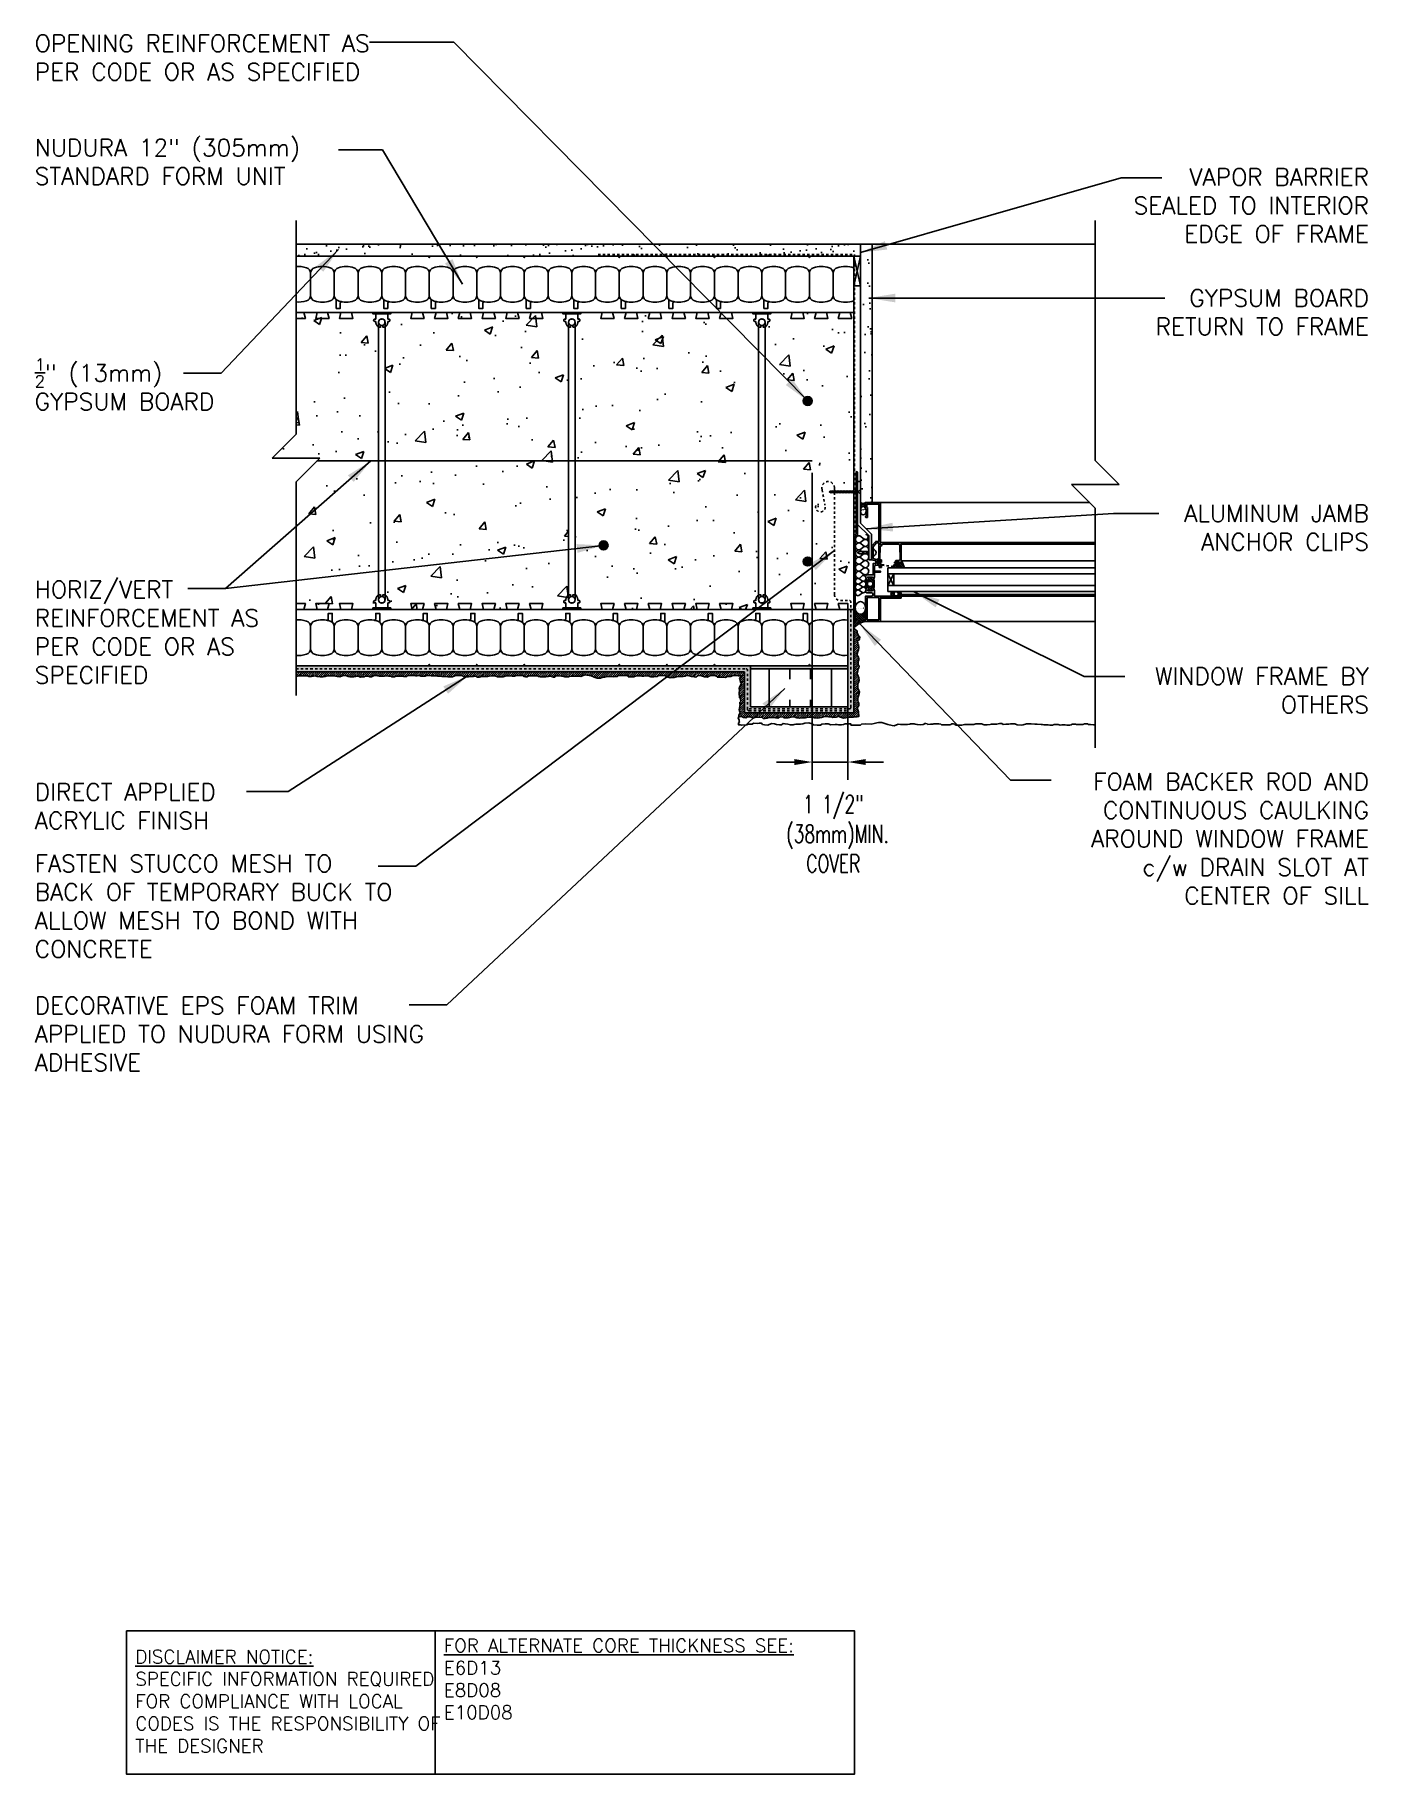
# Model space of a CAD drawing. Header units: inches. Extents: x 2880.3 to 2936.4, y 452.5 to 525.7.
import ezdxf

# ---------------------------------------------------------------- set-up
doc = ezdxf.new("R2010")
doc.units = ezdxf.units.IN
doc.header["$LTSCALE"] = 0.5
doc.header["$MEASUREMENT"] = 0
doc.linetypes.add('DASHED2', pattern=[0.375, 0.25, -0.125])
doc.linetypes.add('HIDDEN2', pattern=[0.1875, 0.125, -0.0625])
doc.layers.get('0').update_dxf_attribs({"linetype": 'CONTINUOUS'})
doc.layers.get('Defpoints').update_dxf_attribs({"linetype": 'CONTINUOUS'})
for name, color, linetype in [('HATCH', 12, 'CONTINUOUS'), ('LINE18', 9, 'CONTINUOUS'), ('line25', 2, 'CONTINUOUS'), ('LINE50', 5, 'CONTINUOUS'), ('LINE65', 3, 'CONTINUOUS'), ('LINE9', 9, 'CONTINUOUS'), ('TEXT', 4, 'CONTINUOUS'), ('Web_Edge', 9, 'CONTINUOUS')]:
    doc.layers.add(name, color=color, linetype=linetype)
doc.styles.add('DIM', font='romans.shx', dxfattribs={"width": 0.7})
doc.styles.get("Standard").update_dxf_attribs({"font": 'romans.shx'})
doc.dimstyles.new('ext_12', dxfattribs={"dimscale": 12, "dimtxt": 0.09375, "dimasz": 0.09375, "dimexe": 0.09375, "dimexo": 0.0625, "dimgap": 0.0625, "dimtad": 1, "dimdec": 1, "dimzin": 3, "dimdsep": 46, "dimlunit": 4, "dimtxsty": 'DIM', "dimcen": 0.09, "dimdle": 0.09375, "dimclrt": 4, "dimadec": 0, "dimazin": 0, "dimtfac": 1, "dimtdec": 1, "dimtmove": 2, "dimatfit": 3, "dimfxl": 0, "dimfrac": 2, "dimtolj": 1, "dimtzin": 0, "dimarcsym": 0})
doc.dimstyles.new('ext_8', dxfattribs={"dimscale": 8, "dimtxt": 0.09375, "dimasz": 0.09375, "dimexe": 0.09375, "dimexo": 0.0625, "dimgap": 0.0625, "dimtad": 1, "dimdec": 1, "dimzin": 3, "dimdsep": 46, "dimlunit": 4, "dimtxsty": 'DIM', "dimcen": 0.09, "dimdle": 0.09375, "dimclrt": 4, "dimadec": 0, "dimazin": 0, "dimtfac": 1, "dimtdec": 1, "dimtmove": 2, "dimatfit": 3, "dimfxl": 0, "dimfrac": 2, "dimtolj": 1, "dimtzin": 0, "dimarcsym": 0})

msp = doc.modelspace()

# ---------------------------------------------------------------- texts
at = {"layer": 'TEXT'}
for s, insert, char_height, width, attachment_point in [('OPENING REINFORCEMENT AS PER CODE OR AS SPECIFIED', (2880.255, 525.722), 0.72, 15.35302, 1), ('\\A1;NUDURA 12" (305mm) STANDARD FORM UNIT', (2880.255, 520.373), 0.72, 13.87171, 4), ('VAPOR BARRIER SEALED TO INTERIOR EDGE OF FRAME', (2936.422, 520.096), 0.72, 12.27646, 3), ('GYPSUM BOARD RETURN TO FRAME', (2936.422, 515.002), 0.72, 12.27646, 3), ('\\A1;{\\H0.7x;\\S1/2;}" (13mm) GYPSUM BOARD', (2880.255, 511.007), 0.72, 10.53123, 4), ('ALUMINUM JAMB ANCHOR CLIPS', (2936.422, 505.939), 0.72, 12.27646, 3), ('HORIZ/VERT REINFORCEMENT AS PER CODE OR AS SPECIFIED', (2880.255, 500.573), 0.72, 10.53123, 4), ('WINDOW FRAME BY OTHERS', (2936.422, 499.082), 0.72, 12.27646, 3), ('FOAM BACKER ROD AND CONTINUOUS CAULKING AROUND WINDOW FRAME c/w DRAIN SLOT AT CENTER OF SILL ', (2936.422, 494.643), 0.72, 14.78316, 3), ('DIRECT APPLIED ACRYLIC FINISH', (2880.255, 493.248), 0.72, 10.53123, 4), ('FASTEN STUCCO MESH TO BACK OF TEMPORARY BUCK TO ALLOW MESH TO BOND WITH CONCRETE', (2880.255, 489.039), 0.72, 16.55925, 4), ('DECORATIVE EPS FOAM TRIM APPLIED TO NUDURA FORM USING ADHESIVE ', (2880.255, 483.662), 0.72, 18.32514, 4), ('{\\LDISCLAIMER NOTICE:}\\PSPECIFIC INFORMATION REQUIRED FOR COMPLIANCE WITH LOCAL CODES IS THE RESPONSIBILITY OF THE DESIGNER', (2884.487, 455.575), 0.5625, 14.00235, 4), ('{\\LFOR ALTERNATE CORE THICKNESS SEE:\\P}E6D13\\PE8D08\\PE10D08', (2897.479, 456.515), 0.5625, 23.33295, 4)]:
    msp.add_mtext(s, dxfattribs=dict(at, insert=insert, char_height=char_height, width=width, attachment_point=attachment_point))

# ---------------------------------------------------------------- blocks, each defined once
blk = doc.blocks.new('Connector')
blk.add_point((0.271, 0))
at = {"layer": 'LINE9'}
for p, q in [((0, 0.375), (0, -0.375)), ((0.062, -0.375), (0.062, 0.375)), ((0.281, 0.25), (0.062, 0.25))]:
    blk.add_line(p, q, dxfattribs=at)
for points, weights in [([(0.007, 0.375), (0.004, 0.375), (0, 0.375)], [1, 0.972587069138, 0.950305488115]), ([(0.327, 0.343), (0.308, 0.343), (0.281, 0.317), (0.281, 0.297)], [1, 0.85355339, 0.85355339, 1]), ([(0.328, 0.343), (0.327, 0.343), (0.327, 0.343)], [1, 0.70710678, 1]), ([(0.375, 0.297), (0.375, 0.317), (0.348, 0.343), (0.329, 0.343)], [1, 0.85355339, 0.85355339, 1]), ([(0.406, 0.25), (0.546, 0.25), (0.619, 0.131)], [0.958404415409, 0.794674173519, 0.864651571113]), ([(0.619, 0.052), (0.612, 0.049), (0.604, 0.049)], [0.83615024178, 0.892081430621, 1]), ([(0, -0.375), (0.004, -0.375), (0.007, -0.375)], [0.950305488115, 0.972587069138, 1]), ([(0.281, -0.297), (0.281, -0.317), (0.308, -0.343), (0.327, -0.343)], [1, 0.85355339, 0.85355339, 1]), ([(0.327, -0.343), (0.281, -0.343), (0.281, -0.297)], [1, 0.70710678, 1]), ([(0.329, -0.343), (0.348, -0.343), (0.375, -0.317), (0.375, -0.297)], [1, 0.85355339, 0.85355339, 1]), ([(0.375, -0.297), (0.375, -0.343), (0.329, -0.343)], [1, 0.70710678, 1]), ([(0.619, -0.131), (0.546, -0.25), (0.406, -0.25)], [0.864651574428, 0.794674169686, 0.958404415195]), ([(0.604, -0.049), (0.612, -0.049), (0.619, -0.052)], [1, 0.89208144177, 0.836150253337])]:
    blk.add_rational_spline(points, weights, degree=2, dxfattribs=at)
for points, degree in [([(0, 0.375), (0.002, 0.375), (0.005, 0.375), (0.007, 0.375)], 3), ([(0.007, 0.375), (0.021, 0.375), (0.051, 0.375), (0.062, 0.375), (0.062, 0.375)], 3), ([(0.281, 0.25), (0.281, 0.297)], 1), ([(0.327, 0.343), (0.327, 0.343), (0.328, 0.343), (0.328, 0.343)], 3), ([(0.328, 0.343), (0.329, 0.343), (0.329, 0.343), (0.329, 0.343)], 3), ([(0.375, 0.25), (0.375, 0.297)], 1), ([(0.406, 0.25), (0.375, 0.25)], 1), ([(0.604, 0.049), (0.532, 0.049)], 1), ([(0.604, 0.049), (0.609, 0.049), (0.614, 0.05), (0.619, 0.052)], 3), ([(0.619, 0.131), (0.619, 0.052)], 1), ([(0.007, -0.375), (0.005, -0.375), (0.002, -0.375), (0, -0.375)], 3), ([(0.062, -0.375), (0.062, -0.375), (0.051, -0.375), (0.021, -0.375), (0.007, -0.375)], 3), ([(0.062, -0.25), (0.281, -0.25)], 1), ([(0.281, -0.297), (0.281, -0.25)], 1), ([(0.281, -0.25), (0.281, -0.297)], 1), ([(0.328, -0.343), (0.328, -0.343), (0.327, -0.343), (0.327, -0.343)], 3), ([(0.329, -0.343), (0.329, -0.343), (0.329, -0.343), (0.328, -0.343)], 3), ([(0.375, -0.25), (0.375, -0.297)], 1), ([(0.375, -0.297), (0.375, -0.25)], 1), ([(0.406, -0.25), (0.375, -0.25)], 1), ([(0.532, -0.049), (0.604, -0.049)], 1), ([(0.604, -0.049), (0.58, -0.049), (0.556, -0.049), (0.532, -0.049)], 3), ([(0.619, -0.052), (0.614, -0.05), (0.609, -0.049), (0.604, -0.049)], 3), ([(0.619, -0.052), (0.619, -0.131)], 1)]:
    blk.add_open_spline(points, degree=degree, dxfattribs=at)
for points, weights, knots in [([(0.062, 0.375), (0.062, 0.375), (0.046, 0.375), (0.03, 0.375), (0.007, 0.375)], [0.868718858569, 0.861102746415, 1, 0.861102734288, 0.868718859898], [0, 0, 0, 0.5, 0.5, 1, 1, 1]), ([(0.532, 0.049), (0.472, 0.203), (0.333, 0.113), (0.157, 0), (0.333, -0.113), (0.472, -0.203), (0.532, -0.049)], [0.899508922286, 0.599718215298, 1, 0.54226024, 1, 0.599718224335, 0.899508908749], [0, 0, 0, 0.318112, 0.318112, 0.681888, 0.681888, 1, 1, 1]), ([(0.007, -0.375), (0.03, -0.375), (0.046, -0.375), (0.062, -0.375), (0.062, -0.375)], [0.868718859319, 0.861102739573, 1, 0.861102742958, 0.868718858948], [0, 0, 0, 0.5, 0.5, 1, 1, 1])]:
    blk.add_rational_spline(points, weights, degree=2, knots=knots, dxfattribs=at)
for points in [[(0.406, 0.25), (0.406, 0.25), (0.406, 0.25), (0.406, 0.25), (0.406, 0.25), (0.406, 0.25), (0.406, 0.25)], [(0.406, 0.25), (0.406, 0.25), (0.406, 0.25), (0.406, 0.25), (0.406, 0.25), (0.406, 0.25), (0.406, 0.25)], [(0.406, 0.25), (0.406, 0.25), (0.406, 0.25), (0.406, 0.25), (0.406, 0.25), (0.406, 0.25), (0.406, 0.25)], [(0.406, 0.25), (0.406, 0.25), (0.406, 0.25), (0.406, 0.25), (0.406, 0.25), (0.406, 0.25), (0.406, 0.25)], [(0.406, 0.25), (0.406, 0.25), (0.406, 0.25), (0.406, 0.25), (0.406, 0.25), (0.406, 0.25), (0.406, 0.25)], [(0.406, 0.25), (0.406, 0.25), (0.406, 0.25), (0.406, 0.25), (0.406, 0.25), (0.406, 0.25), (0.406, 0.25)], [(0.406, 0.25), (0.406, 0.25), (0.406, 0.25), (0.406, 0.25), (0.406, 0.25), (0.406, 0.25), (0.406, 0.25)], [(0.406, 0.25), (0.406, 0.25), (0.406, 0.25), (0.406, 0.25), (0.406, 0.25), (0.406, 0.25), (0.406, 0.25)], [(0.406, 0.25), (0.406, 0.25), (0.406, 0.25), (0.406, 0.25), (0.406, 0.25), (0.406, 0.25), (0.406, 0.25)], [(0.406, 0.25), (0.406, 0.25), (0.406, 0.25), (0.406, 0.25), (0.406, 0.25), (0.406, 0.25), (0.406, 0.25)], [(0.406, 0.25), (0.406, 0.25), (0.406, 0.25), (0.406, 0.25), (0.406, 0.25), (0.406, 0.25), (0.406, 0.25)], [(0.406, 0.25), (0.406, 0.25), (0.406, 0.25), (0.406, 0.25), (0.406, 0.25), (0.406, 0.25), (0.406, 0.25)], [(0.406, 0.25), (0.406, 0.25), (0.406, 0.25), (0.406, 0.25), (0.406, 0.25), (0.406, 0.25), (0.406, 0.25)], [(0.406, 0.25), (0.406, 0.25), (0.406, 0.25), (0.406, 0.25), (0.406, 0.25), (0.406, 0.25), (0.406, 0.25)], [(0.406, 0.25), (0.406, 0.25), (0.406, 0.25), (0.406, 0.25), (0.406, 0.25), (0.406, 0.25), (0.406, 0.25)], [(0.406, 0.25), (0.406, 0.25), (0.406, 0.25), (0.406, 0.25), (0.406, 0.25), (0.406, 0.25), (0.406, 0.25)], [(0.406, 0.25), (0.406, 0.25), (0.406, 0.25), (0.406, 0.25), (0.406, 0.25), (0.406, 0.25), (0.406, 0.25)], [(0.406, 0.25), (0.406, 0.25), (0.406, 0.25), (0.406, 0.25), (0.406, 0.25), (0.406, 0.25), (0.406, 0.25)], [(0.406, 0.25), (0.406, 0.25), (0.406, 0.25), (0.406, 0.25), (0.406, 0.25), (0.406, 0.25), (0.406, 0.25)], [(0.406, 0.25), (0.406, 0.25), (0.406, 0.25), (0.406, 0.25), (0.406, 0.25), (0.406, 0.25), (0.406, 0.25)], [(0.406, 0.25), (0.406, 0.25), (0.406, 0.25), (0.406, 0.25), (0.406, 0.25), (0.406, 0.25), (0.406, 0.25)], [(0.406, 0.25), (0.406, 0.25), (0.406, 0.25), (0.406, 0.25), (0.406, 0.25), (0.406, 0.25), (0.406, 0.25)], [(0.406, 0.25), (0.406, 0.25), (0.406, 0.25), (0.406, 0.25), (0.406, 0.25), (0.406, 0.25), (0.406, 0.25)], [(0.406, 0.25), (0.406, 0.25), (0.406, 0.25), (0.406, 0.25), (0.406, 0.25), (0.406, 0.25), (0.406, 0.25)], [(0.532, 0.049), (0.532, 0.049), (0.532, 0.049), (0.532, 0.049), (0.532, 0.049), (0.532, 0.049), (0.532, 0.049)], [(0.532, 0.049), (0.532, 0.049), (0.532, 0.049), (0.532, 0.049), (0.532, 0.049), (0.532, 0.049), (0.532, 0.049)], [(0.532, 0.049), (0.532, 0.049), (0.532, 0.049), (0.532, 0.049), (0.532, 0.049), (0.532, 0.049), (0.532, 0.049)], [(0.532, 0.049), (0.532, 0.049), (0.532, 0.049), (0.532, 0.049), (0.532, 0.049), (0.532, 0.049), (0.532, 0.049)], [(0.532, 0.049), (0.532, 0.049), (0.532, 0.049), (0.532, 0.049), (0.532, 0.049), (0.532, 0.049), (0.532, 0.049)], [(0.532, 0.049), (0.532, 0.049), (0.532, 0.049), (0.532, 0.049), (0.532, 0.049), (0.532, 0.049), (0.532, 0.049)], [(0.532, 0.049), (0.532, 0.049), (0.532, 0.049), (0.532, 0.049), (0.532, 0.049), (0.532, 0.049), (0.532, 0.049)], [(0.532, 0.049), (0.532, 0.049), (0.532, 0.049), (0.532, 0.049), (0.532, 0.049), (0.532, 0.049), (0.532, 0.049)], [(0.532, 0.049), (0.532, 0.049), (0.532, 0.049), (0.532, 0.049), (0.532, 0.049), (0.532, 0.049), (0.532, 0.049)], [(0.532, 0.049), (0.532, 0.049), (0.532, 0.049), (0.532, 0.049), (0.532, 0.049), (0.532, 0.049), (0.532, 0.049)], [(0.604, 0.049), (0.604, 0.049), (0.604, 0.049), (0.604, 0.049), (0.604, 0.049), (0.604, 0.049), (0.604, 0.049)], [(0.604, 0.049), (0.604, 0.049), (0.604, 0.049), (0.604, 0.049), (0.604, 0.049), (0.604, 0.049), (0.604, 0.049)], [(0.604, 0.049), (0.604, 0.049), (0.604, 0.049), (0.604, 0.049), (0.604, 0.049), (0.604, 0.049), (0.604, 0.049)], [(0.604, 0.049), (0.604, 0.049), (0.604, 0.049), (0.604, 0.049), (0.604, 0.049), (0.604, 0.049), (0.604, 0.049)], [(0.619, 0.131), (0.619, 0.131), (0.619, 0.131), (0.619, 0.131), (0.619, 0.131), (0.619, 0.131), (0.619, 0.131)], [(0.619, 0.131), (0.619, 0.131), (0.619, 0.131), (0.619, 0.131), (0.619, 0.131), (0.619, 0.131), (0.619, 0.131)], [(0.619, 0.131), (0.619, 0.131), (0.619, 0.131), (0.619, 0.131), (0.619, 0.131), (0.619, 0.131), (0.619, 0.131)], [(0.619, 0.131), (0.619, 0.131), (0.619, 0.131), (0.619, 0.131), (0.619, 0.131), (0.619, 0.131), (0.619, 0.131)], [(0.406, -0.25), (0.406, -0.25), (0.406, -0.25), (0.406, -0.25), (0.406, -0.25), (0.406, -0.25), (0.406, -0.25)], [(0.406, -0.25), (0.406, -0.25), (0.406, -0.25), (0.406, -0.25), (0.406, -0.25), (0.406, -0.25), (0.406, -0.25)], [(0.406, -0.25), (0.406, -0.25), (0.406, -0.25), (0.406, -0.25), (0.406, -0.25), (0.406, -0.25), (0.406, -0.25)], [(0.406, -0.25), (0.406, -0.25), (0.406, -0.25), (0.406, -0.25), (0.406, -0.25), (0.406, -0.25), (0.406, -0.25)], [(0.406, -0.25), (0.406, -0.25), (0.406, -0.25), (0.406, -0.25), (0.406, -0.25), (0.406, -0.25), (0.406, -0.25)], [(0.406, -0.25), (0.406, -0.25), (0.406, -0.25), (0.406, -0.25), (0.406, -0.25), (0.406, -0.25), (0.406, -0.25)], [(0.406, -0.25), (0.406, -0.25), (0.406, -0.25), (0.406, -0.25), (0.406, -0.25), (0.406, -0.25), (0.406, -0.25)], [(0.406, -0.25), (0.406, -0.25), (0.406, -0.25), (0.406, -0.25), (0.406, -0.25), (0.406, -0.25), (0.406, -0.25)], [(0.406, -0.25), (0.406, -0.25), (0.406, -0.25), (0.406, -0.25), (0.406, -0.25), (0.406, -0.25), (0.406, -0.25)], [(0.406, -0.25), (0.406, -0.25), (0.406, -0.25), (0.406, -0.25), (0.406, -0.25), (0.406, -0.25), (0.406, -0.25)], [(0.406, -0.25), (0.406, -0.25), (0.406, -0.25), (0.406, -0.25), (0.406, -0.25), (0.406, -0.25), (0.406, -0.25)], [(0.532, -0.049), (0.532, -0.049), (0.532, -0.049), (0.532, -0.049), (0.532, -0.049), (0.532, -0.049), (0.532, -0.049)], [(0.532, -0.049), (0.532, -0.049), (0.532, -0.049), (0.532, -0.049), (0.532, -0.049), (0.532, -0.049), (0.532, -0.049)], [(0.532, -0.049), (0.532, -0.049), (0.532, -0.049), (0.532, -0.049), (0.532, -0.049), (0.532, -0.049), (0.532, -0.049)], [(0.532, -0.049), (0.532, -0.049), (0.532, -0.049), (0.532, -0.049), (0.532, -0.049), (0.532, -0.049), (0.532, -0.049)], [(0.604, -0.049), (0.604, -0.049), (0.604, -0.049), (0.604, -0.049), (0.604, -0.049), (0.604, -0.049), (0.604, -0.049)], [(0.604, -0.049), (0.604, -0.049), (0.604, -0.049), (0.604, -0.049), (0.604, -0.049), (0.604, -0.049), (0.604, -0.049)], [(0.604, -0.049), (0.604, -0.049), (0.604, -0.049), (0.604, -0.049), (0.604, -0.049), (0.604, -0.049), (0.604, -0.049)], [(0.604, -0.049), (0.604, -0.049), (0.604, -0.049), (0.604, -0.049), (0.604, -0.049), (0.604, -0.049), (0.604, -0.049)], [(0.604, -0.049), (0.604, -0.049), (0.604, -0.049), (0.604, -0.049), (0.604, -0.049), (0.604, -0.049), (0.604, -0.049)], [(0.604, -0.049), (0.604, -0.049), (0.604, -0.049), (0.604, -0.049), (0.604, -0.049), (0.604, -0.049), (0.604, -0.049)], [(0.604, -0.049), (0.604, -0.049), (0.604, -0.049), (0.604, -0.049), (0.604, -0.049), (0.604, -0.049), (0.604, -0.049)], [(0.604, -0.049), (0.604, -0.049), (0.604, -0.049), (0.604, -0.049), (0.604, -0.049), (0.604, -0.049), (0.604, -0.049)], [(0.619, -0.131), (0.619, -0.131), (0.619, -0.131), (0.619, -0.131), (0.619, -0.131), (0.619, -0.131), (0.619, -0.131)], [(0.619, -0.131), (0.619, -0.131), (0.619, -0.131), (0.619, -0.131), (0.619, -0.131), (0.619, -0.131), (0.619, -0.131)], [(0.619, -0.131), (0.619, -0.131), (0.619, -0.131), (0.619, -0.131), (0.619, -0.131), (0.619, -0.131), (0.619, -0.131)], [(0.619, -0.131), (0.619, -0.131), (0.619, -0.131), (0.619, -0.131), (0.619, -0.131), (0.619, -0.131), (0.619, -0.131)]]:
    blk.add_open_spline(points, degree=3, knots=[0, 0, 0, 0, 1, 1, 1, 1, 1, 1, 1], dxfattribs=at)
blk = doc.blocks.new('*D9')
at = {"layer": 'Defpoints', "color": 0}
for p in [(2912.984, 507.782), (2914.484, 502.282), (2914.484, 495.109)]:
    blk.add_point(p, dxfattribs=at)
at = {"layer": 'TEXT', "color": 0, "lineweight": -2}
for p, q in [((2912.984, 507.282), (2912.984, 494.359)), ((2914.484, 501.782), (2914.484, 494.359)), ((2912.234, 495.109), (2911.484, 495.109)), ((2912.984, 495.109), (2914.484, 495.109)), ((2915.234, 495.109), (2915.984, 495.109))]:
    blk.add_line(p, q, dxfattribs=at)
at = {"layer": 'TEXT', "color": 0}
for points in [[(2912.234, 495.234), (2912.234, 494.984), (2912.984, 495.109)], [(2915.234, 495.234), (2915.234, 494.984), (2914.484, 495.109)]]:
    blk.add_solid(points, dxfattribs=at)
at = {"layer": 'TEXT', "color": 4, "insert": (2913.872, 492.087), "char_height": 0.75, "attachment_point": 5, "style": 'DIM'}
blk.add_mtext('\\A1;1 1/2" \\P (38mm)MIN. \\PCOVER', dxfattribs=at)

# ---------------------------------------------------------------- dimensions: what is measured, and where the dimension line sits
at = {"layer": 'TEXT'}
dim = msp.add_linear_dim(base=(2914.484, 495.109), p1=(2912.984, 507.782), p2=(2914.484, 502.282), text='<> \\P (38mm)MIN. \\PCOVER', dimstyle='ext_8', dxfattribs=at)
dim.commit()
dim.dimension.update_dxf_attribs({"geometry": '*D9', "text_midpoint": (2913.872, 492.087), "dimtype": 160})

# ---------------------------------------------------------------- hatches: boundary and pattern name
at = {"layer": 'HATCH'}
h = msp.add_hatch(dxfattribs=at)
h.set_pattern_fill('AR-SAND', color=256, scale=0.5)
h.set_pattern_definition([(37.5, (7.7335, 7.34206), (-0.03149668, 0.96341188), [0, -0.76, 0, -0.85, 0, -0.8125]), (7.5, (7.7335, 7.342), (0.88488835, 1.41107303), [0, -0.41, 0, -0.685, 0, -0.2625]), (327.5, (7.1185, 7.34206), (1.55707093, 0.00282953), [0, -0.25, 0, -0.9, 0, -1.175]), (317.5, (7.1185, 7.342), (1.5030633, 0.4388378), [0, -0.125, 0, -0.59, 0, -0.675])])
h.paths.add_polyline_path([(2915.015, 516.907), (2891.255, 516.907), (2891.255, 516.407), (2914.734, 516.407), (2915.015, 516.407)])
h.paths.add_polyline_path([(2915.515, 516.907), (2915.015, 516.907), (2915.015, 512.918), (2915.015, 506.032), (2915.515, 506.032)])
h = msp.add_hatch(dxfattribs=at)
h.set_pattern_fill('AR-CONC', color=256, scale=0.5)
h.set_pattern_definition([(50, (0, 0), (3.586301, -0.3137607), [0.375, -4.125]), (355, (0, 0), (-0.6937567, 3.7609607), [0.3, -3.3]), (100.45144, (0.299, -0.026), (2.8925442, 3.4472), [0.318701, -3.5057106]), (46.1842, (0, 1), (5.3362067, -0.8275964), [0.5625, -6.1875]), (96.63564, (0.4447, 0.931), (4.67331, 4.870593), [0.478052, -5.258569]), (351.18416, (0, 1), (4.67331, 4.870593), [0.45, -4.95]), (21, (0.5, 0.75), (2.9845353, -2.0130945), [0.375, -4.125]), (326, (0.5, 0.75), (1.2165767, 3.62575), [0.3, -3.3]), (71.45144, (0.7487, 0.5822), (4.201112, 1.6126558), [0.318701, -3.5057106]), (37.5, (0, 0), (0.0607993, 1.66446927), [0, -3.26, 0, -3.35, 0, -3.3125]), (7.5, (0, 0), (1.3153477, 1.9720586), [0, -1.91, 0, -3.185, 0, -1.2625]), (327.5, (-1.115, 0), (2.6691122, -0.11277436), [0, -1.25, 0, -3.9, 0, -5.175]), (317.5, (-1.615, 0), (2.9159308, 0.500525), [0, -1.625, 0, -2.59, 0, -3.675])])
h.paths.add_polyline_path([(2891.255, 514.032), (2894.489, 514.032), (2894.724, 513.42), (2894.724, 502.145), (2894.489, 501.54), (2891.255, 501.54), (2891.255, 506.907), (2892.255, 507.907), (2890.255, 507.907), (2891.255, 508.907)])
h.paths.add_polyline_path([(2895.239, 514.032), (2902.489, 514.032), (2902.724, 513.42), (2902.724, 502.151), (2902.489, 501.532), (2895.239, 501.532), (2895.005, 502.145), (2895.005, 513.42)])
h.paths.add_polyline_path([(2903.239, 514.032), (2910.489, 514.032), (2910.724, 513.42), (2910.724, 502.151), (2910.489, 501.532), (2903.239, 501.532), (2903.005, 502.145), (2903.005, 513.42)])
h.paths.add_polyline_path([(2911.239, 514.032), (2914.734, 514.032), (2914.734, 501.532), (2911.239, 501.532), (2911.005, 502.145), (2911.005, 513.42)])
h = msp.add_hatch(color=7, dxfattribs=at)
h.dxf.hatch_style = 1
h.paths.add_polyline_path([(2914.797, 501.244), (2914.734, 501.244), (2914.734, 501.027), (2914.734, 501.024, 1), (2914.797, 501.027)])
h.paths.add_polyline_path([(2914.797, 501.744), (2914.734, 501.744), (2914.734, 501.494), (2914.797, 501.494)])
h.paths.add_polyline_path([(2914.797, 502.244), (2914.734, 502.244), (2914.734, 501.994), (2914.797, 501.994)])
h.paths.add_polyline_path([(2914.797, 502.744), (2914.734, 502.744), (2914.734, 502.494), (2914.797, 502.494)])
h.paths.add_polyline_path([(2914.797, 503.244), (2914.734, 503.244), (2914.734, 502.994), (2914.797, 502.994)])
h.paths.add_polyline_path([(2914.797, 503.744), (2914.734, 503.744), (2914.734, 503.494), (2914.797, 503.494)])
h.paths.add_polyline_path([(2914.797, 504.244), (2914.734, 504.244), (2914.734, 503.994), (2914.797, 503.994)])
h.paths.add_polyline_path([(2914.797, 504.613, -0.414214), (2914.812, 504.628, 0.414214), (2914.89, 504.706), (2914.89, 504.744), (2914.828, 504.744), (2914.828, 504.706, -0.414214), (2914.812, 504.691, 0.414214), (2914.734, 504.613), (2914.734, 504.494), (2914.797, 504.494)])
h.paths.add_polyline_path([(2914.89, 505.244), (2914.828, 505.244), (2914.828, 504.994), (2914.89, 504.994)])
h.paths.add_polyline_path([(2914.89, 505.744), (2914.828, 505.744), (2914.828, 505.494), (2914.89, 505.494)])
h.paths.add_polyline_path([(2914.89, 506.244), (2914.828, 506.244), (2914.828, 505.994), (2914.89, 505.994)])
h.paths.add_polyline_path([(2914.89, 506.744), (2914.828, 506.744), (2914.828, 506.494), (2914.89, 506.494)])
h.paths.add_polyline_path([(2914.89, 507.244), (2914.828, 507.244), (2914.828, 506.994), (2914.89, 506.994)])
h = msp.add_hatch(dxfattribs=at)
h.set_pattern_fill('ANSI37', color=256, scale=0.5, angle=90, style=0)
h.set_pattern_definition([(135, (11.965965, 23.35389), (-0.0441941738, -0.0441941738), []), (225, (11.965965, 23.35389), (0.0441941738, -0.0441941738), [])])
edge = h.paths.add_edge_path()
edge.add_arc((2915.125, 506.157), 0.166, 228.86857, 311.13143, ccw=False)
edge.add_line((2915.015, 506.032), (2915.015, 505.688))
edge.add_ellipse((2915.134, 505.688), major_axis=(0, 0.175), ratio=0.676668, start_angle=-777.3194, end_angle=-630, ccw=False)
edge.add_line((2915.234, 505.783), (2915.234, 506.032))
edge = h.paths.add_edge_path()
edge.add_ellipse((2915.015, 501.596), major_axis=(0, 0.266), ratio=0.82418, start_angle=816.67135, end_angle=990, ccw=False)
edge.add_line((2914.797, 501.565), (2914.797, 501.027))
edge.add_arc((2914.765, 501.025), 0.0313, -177.60722, 2.39278, ccw=False)
edge.add_line((2914.734, 501.024), (2914.734, 500.777))
edge.add_arc((2915.495, 499.904), 1.158, 103.04657, 131.12215, ccw=False)
edge.add_line((2915.234, 501.032), (2915.234, 501.596))
h = msp.add_hatch(dxfattribs=at)
h.set_pattern_fill('ANSI37', color=256, scale=0.5, angle=90, style=0)
h.set_pattern_definition([(135, (3436.851514, -2218.355794), (-0.0441941738, -0.0441941738), []), (225, (3436.851514, -2218.355794), (0.0441941738, -0.0441941738), [])])
h.paths.add_polyline_path([(2916.393, 502.287), (2916.64, 502.287, -0.973119), (2916.645, 502.097), (2916.393, 502.097, -1.00028)])
h.paths.add_polyline_path([(2916.516, 502.105, 1), (2916.516, 502.28, 1)], flags=16)
h.paths.add_polyline_path([(2916.734, 503.458), (2916.734, 503.583, -0.392741), (2916.76, 503.564), (2916.871, 503.287), (2916.767, 503.287, 0.314564), (2916.423, 503.341), (2916.397, 503.345), (2916.397, 503.372, -0.149443), (2916.516, 503.474), (2916.516, 503.474, 0.192913), (2916.537, 503.482, -0.089226), (2916.631, 503.497), (2916.634, 503.478, 0.315299), (2916.637, 503.475)])
h.paths.add_polyline_path([(2915.356, 502.82, 0.772598), (2915.341, 502.845, -0.343149), (2915.329, 502.85), (2915.32, 502.866, -0.131652), (2915.319, 502.87), (2915.319, 502.889, -0.414214), (2915.327, 502.897), (2915.516, 502.897, -0.414214), (2915.524, 502.889), (2915.524, 502.87, -0.131652), (2915.523, 502.866), (2915.514, 502.85, -0.343149), (2915.502, 502.845, 0.772598), (2915.488, 502.82), (2915.595, 502.713), (2915.595, 502.506), (2915.488, 502.399, 0.772598), (2915.502, 502.374, -0.343149), (2915.514, 502.369), (2915.523, 502.353, -0.131652), (2915.524, 502.349), (2915.524, 502.33, -0.414214), (2915.516, 502.322), (2915.327, 502.322, -0.414214), (2915.319, 502.33), (2915.319, 502.349, -0.131652), (2915.32, 502.353), (2915.329, 502.369, -0.343149), (2915.341, 502.374, 0.772598), (2915.356, 502.399), (2915.248, 502.506), (2915.248, 502.713)])
h.paths.add_polyline_path([(2915.537, 502.637), (2915.537, 502.582, -0.323848), (2915.495, 502.525, -0.326502), (2915.348, 502.525, -0.323848), (2915.307, 502.582), (2915.307, 502.637, -0.323848), (2915.348, 502.694, -0.326502), (2915.495, 502.694, -0.323848)], flags=16)
h = msp.add_hatch(dxfattribs=at)
h.set_pattern_fill('AR-SAND', color=256, scale=0.05)
h.set_pattern_definition([(37.5, (228.41629, -0.15325), (-0.003149668, 0.0963411885), [0, -0.076, 0, -0.085, 0, -0.08125]), (7.5, (228.41629, -0.15325), (0.088488835, 0.141107303), [0, -0.041, 0, -0.0685, 0, -0.02625]), (327.5, (228.35479, -0.15325), (0.155707093, 0.0002829527), [0, -0.025, 0, -0.09, 0, -0.1175]), (317.5, (228.35479, -0.15325), (0.15030633, 0.043883778), [0, -0.0125, 0, -0.059, 0, -0.0675])])
h.paths.add_polyline_path([(2914.484, 499.157), (2910.388, 499.157), (2910.388, 499.032), (2914.484, 499.032)])
h.paths.add_polyline_path([(2914.734, 497.182), (2914.484, 497.182), (2914.484, 501.532), (2914.734, 501.532)])
h.paths.add_polyline_path([(2910.388, 497.432), (2914.734, 497.432), (2914.734, 497.182), (2910.388, 497.182)])
h.paths.add_polyline_path([(2910.138, 498.907), (2910.388, 498.907), (2910.388, 497.182), (2910.138, 497.182)])
h.paths.add_polyline_path([(2891.255, 499.157), (2910.388, 499.157), (2910.388, 498.907), (2891.255, 498.907)])
h.paths.add_polyline_path([(2914.484, 497.432), (2914.734, 497.432), (2914.734, 497.182), (2914.484, 497.182)], flags=16)
h = msp.add_hatch(dxfattribs=at)
h.set_pattern_fill('ANSI31', color=256, scale=0.5)
h.set_pattern_definition([(45, (11.965965, 23.35389), (-0.0441941738, 0.0441941738), [])])
h.paths.add_polyline_path([(2891.255, 498.721), (2891.309, 498.725), (2891.392, 498.732), (2891.734, 498.732), (2891.795, 498.717), (2891.91, 498.714), (2891.982, 498.725), (2892.044, 498.735), (2892.148, 498.717), (2892.263, 498.703), (2892.396, 498.703), (2892.483, 498.714), (2892.58, 498.735), (2892.674, 498.739), (2892.778, 498.739), (2892.832, 498.732), (2892.915, 498.728), (2892.994, 498.707), (2893.095, 498.703), (2893.163, 498.728), (2893.246, 498.746), (2893.345, 498.75), (2893.442, 498.714), (2893.518, 498.699), (2893.608, 498.699), (2893.662, 498.703), (2893.68, 498.703), (2893.759, 498.71), (2893.784, 498.724), (2893.792, 498.728), (2893.867, 498.728), (2893.91, 498.714), (2893.918, 498.692), (2893.961, 498.688), (2894.015, 498.692), (2894.087, 498.692), (2894.123, 498.696), (2894.13, 498.706), (2894.141, 498.714), (2894.159, 498.724), (2894.288, 498.724), (2894.357, 498.699), (2894.443, 498.699), (2894.461, 498.714), (2894.49, 498.728), (2894.515, 498.739), (2894.605, 498.746), (2894.666, 498.75), (2894.702, 498.739), (2894.728, 498.735), (2894.774, 498.724), (2894.832, 498.724), (2894.933, 498.721), (2894.962, 498.728), (2895.008, 498.739), (2895.026, 498.739), (2895.145, 498.728), (2895.239, 498.724), (2895.277, 498.699), (2895.396, 498.703), (2895.475, 498.724), (2895.565, 498.724), (2895.644, 498.721), (2895.738, 498.721), (2895.785, 498.71), (2895.918, 498.714), (2895.961, 498.746), (2896.026, 498.757), (2896.152, 498.757), (2896.22, 498.746), (2896.278, 498.739), (2896.353, 498.739), (2896.433, 498.75), (2896.508, 498.728), (2896.685, 498.728), (2896.749, 498.75), (2896.868, 498.75), (2896.944, 498.735), (2897.117, 498.735), (2897.173, 498.732), (2897.223, 498.721), (2897.392, 498.717), (2897.493, 498.706), (2897.644, 498.692), (2897.734, 498.692), (2897.842, 498.696), (2897.979, 498.746), (2898.062, 498.75), (2898.231, 498.746), (2898.328, 498.703), (2898.443, 498.696), (2898.515, 498.696), (2898.584, 498.706), (2898.652, 498.714), (2898.721, 498.717), (2898.829, 498.721), (2898.886, 498.688), (2898.976, 498.688), (2899.098, 498.706), (2899.325, 498.706), (2899.379, 498.724), (2899.501, 498.735), (2899.631, 498.739), (2899.735, 498.703), (2899.839, 498.696), (2899.98, 498.703), (2900.016, 498.717), (2900.059, 498.728), (2900.138, 498.732), (2900.235, 498.732), (2900.347, 498.724), (2900.451, 498.724), (2900.505, 498.735), (2900.559, 498.753), (2900.628, 498.757), (2900.714, 498.753), (2900.829, 498.753), (2900.844, 498.71), (2900.916, 498.703), (2900.991, 498.703), (2901.031, 498.721), (2901.071, 498.739), (2901.128, 498.742), (2901.258, 498.742), (2901.344, 498.739), (2901.427, 498.735), (2901.451, 498.714), (2901.534, 498.703), (2901.75, 498.703), (2901.783, 498.71), (2901.826, 498.717), (2901.883, 498.717), (2901.995, 498.728), (2902.027, 498.692), (2902.078, 498.685), (2902.143, 498.688), (2902.157, 498.714), (2902.197, 498.732), (2902.294, 498.735), (2902.427, 498.724), (2902.459, 498.724), (2902.528, 498.71), (2902.575, 498.692), (2902.722, 498.692), (2902.755, 498.706), (2902.848, 498.721), (2903.021, 498.724), (2903.154, 498.724), (2903.244, 498.717), (2903.413, 498.782), (2903.493, 498.768), (2903.68, 498.732), (2903.809, 498.685), (2903.932, 498.645), (2904.069, 498.638), (2904.148, 498.663), (2904.259, 498.685), (2904.377, 498.71), (2904.611, 498.699), (2904.784, 498.714), (2904.835, 498.75), (2905.007, 498.75), (2905.238, 498.753), (2905.238, 498.703), (2905.349, 498.696), (2905.472, 498.696), (2905.547, 498.728), (2905.627, 498.739), (2905.763, 498.739), (2905.825, 498.721), (2905.897, 498.728), (2906.077, 498.743), (2906.195, 498.703), (2906.321, 498.703), (2906.455, 498.717), (2906.512, 498.757), (2906.65, 498.75), (2906.809, 498.735), (2906.866, 498.692), (2907.007, 498.656), (2907.176, 498.667), (2907.266, 498.692), (2907.352, 498.706), (2907.468, 498.71), (2907.547, 498.71), (2907.63, 498.728), (2907.673, 498.746), (2907.785, 498.742), (2907.896, 498.71), (2908.008, 498.703), (2908.082, 498.685), (2908.154, 498.739), (2908.24, 498.746), (2908.37, 498.728), (2908.456, 498.696), (2908.568, 498.685), (2908.672, 498.732), (2908.734, 498.75), (2908.87, 498.746), (2908.957, 498.728), (2908.996, 498.678), (2909.097, 498.678), (2909.173, 498.685), (2909.331, 498.67), (2909.4, 498.71), (2909.562, 498.71), (2909.619, 498.742), (2909.832, 498.757), (2909.882, 498.742), (2909.976, 498.739), (2909.976, 498.67), (2909.943, 498.66), (2909.929, 498.645), (2909.936, 498.595), (2909.947, 498.541), (2909.983, 498.444), (2910.001, 498.426), (2909.961, 498.328), (2909.936, 498.289), (2909.915, 498.206), (2909.922, 498.141), (2909.908, 498.003), (2909.908, 497.953), (2909.916, 497.884), (2909.926, 497.816), (2909.959, 497.791), (2909.97, 497.747), (2909.977, 497.693), (2909.959, 497.647), (2909.937, 497.618), (2909.934, 497.578), (2909.952, 497.531), (2909.941, 497.456), (2909.916, 497.38), (2909.908, 497.323), (2909.93, 497.233), (2909.952, 497.218), (2909.941, 497.146), (2909.894, 497.085), (2909.908, 497.017), (2909.941, 497.013), (2910.024, 497.024), (2910.096, 496.984), (2910.186, 496.977), (2910.261, 497.006), (2910.358, 497.009), (2910.384, 497.009), (2910.492, 496.955), (2910.571, 496.984), (2910.679, 497.002), (2910.884, 496.981), (2910.913, 496.945), (2910.999, 496.945), (2911.089, 496.959), (2911.151, 496.984), (2911.183, 496.988), (2911.269, 496.991), (2911.345, 496.984), (2911.531, 496.959), (2911.61, 496.998), (2911.743, 497.006), (2911.79, 496.97), (2911.977, 496.977), (2912.175, 497.006), (2912.229, 497.006), (2912.337, 496.973), (2912.456, 496.952), (2912.618, 496.966), (2912.705, 496.973), (2912.831, 496.995), (2912.975, 496.998), (2913.075, 496.966), (2913.223, 496.962), (2913.381, 496.984), (2913.457, 497.016), (2913.583, 497.024), (2913.673, 497.009), (2913.792, 497.009), (2913.849, 496.991), (2913.99, 496.998), (2914.109, 497.042), (2914.166, 497.002), (2914.321, 496.962), (2914.493, 496.98), (2914.569, 497.002), (2914.709, 496.998), (2914.734, 497.011), (2914.769, 497.016), (2914.87, 497.013), (2914.949, 497.031), (2914.938, 497.221), (2914.899, 497.301), (2914.873, 497.373), (2914.913, 497.445), (2914.945, 497.495), (2914.953, 497.571), (2914.917, 497.646), (2914.909, 497.697), (2914.906, 497.79), (2914.92, 497.851), (2914.927, 497.891), (2914.971, 498.044), (2914.942, 498.123), (2914.902, 498.217), (2914.899, 498.328), (2914.902, 498.404), (2914.945, 498.48), (2914.963, 498.544), (2914.945, 498.652), (2914.917, 498.724), (2914.881, 498.822), (2914.902, 498.93), (2914.902, 498.991), (2914.945, 499.07), (2914.963, 499.142), (2914.924, 499.207), (2914.917, 499.261), (2914.917, 499.347), (2914.942, 499.416), (2914.945, 499.459), (2914.931, 499.524), (2914.909, 499.56), (2914.87, 499.617), (2914.884, 499.716), (2914.909, 499.763), (2914.935, 499.835), (2914.946, 499.936), (2914.938, 500.047), (2914.902, 500.076), (2914.899, 500.134), (2914.895, 500.213), (2914.931, 500.234), (2914.978, 500.278), (2914.982, 500.378), (2914.931, 500.44), (2914.902, 500.476), (2914.877, 500.544), (2914.877, 500.584), (2914.874, 500.63), (2914.841, 500.656), (2914.819, 500.677), (2914.794, 500.702), (2914.762, 500.735), (2914.742, 500.759), (2914.739, 500.766), (2914.734, 500.777), (2914.734, 497.182), (2910.138, 497.182), (2910.138, 498.907), (2891.255, 498.907)])
h = msp.add_hatch(dxfattribs=at)
h.set_pattern_fill('INSUL', color=256, scale=7, angle=90)
h.set_pattern_definition([(90, (228.4163, -0.1533), (-2.625, 2e-16), []), (90, (227.5413, -0.1533), (-2.625, 2e-16), [0.875, -0.875]), (90, (226.6663, -0.1533), (-2.625, 2e-16), [0.875, -0.875])])
h.paths.add_polyline_path([(2914.484, 499.032), (2910.388, 499.032), (2910.388, 497.432), (2914.484, 497.432)])
at = {"layer": 'LINE65'}
for points in [[(2912.984, 510.307, 1), (2912.609, 510.307, 1)], [(2904.386, 504.227, 1), (2904.011, 504.227, 1)], [(2912.984, 503.55, 1), (2912.609, 503.55, 1)]]:
    msp.add_hatch(color=256, dxfattribs=at).paths.add_polyline_path(points)

# ---------------------------------------------------------------- linework, layer by layer
at = {"layer": 'HATCH', "color": 4, "linetype": 'DASHED2', "ltscale": 0.5}
for p, q in [((2903.971, 516.47), (2914.765, 516.47)), ((2914.765, 516.47), (2914.765, 504.753))]:
    msp.add_line(p, q, dxfattribs=at)
at = {"layer": 'HATCH'}
for p, q in [((2914.734, 516.407), (2915.015, 515.157)), ((2915.015, 516.407), (2914.734, 515.157)), ((2924.901, 516.907), (2915.515, 516.907)), ((2924.669, 506.032), (2915.859, 506.032)), ((2916.734, 504.346), (2924.901, 504.346)), ((2914.992, 503.433), (2915.172, 503.295)), ((2915.172, 503.295), (2914.992, 503.433)), ((2914.992, 503.146), (2915.172, 503.284)), ((2915.172, 502.996), (2914.992, 503.134)), ((2916.734, 503.583), (2924.901, 503.583)), ((2915.098, 502.725), (2914.952, 502.837)), ((2914.952, 502.603), (2915.098, 502.715)), ((2915.098, 502.482), (2914.952, 502.594)), ((2914.952, 502.36), (2915.098, 502.472)), ((2915.098, 502.239), (2914.952, 502.35)), ((2914.992, 502.847), (2915.098, 502.958)), ((2915.248, 502.737), (2915.248, 502.482)), ((2915.595, 502.737), (2915.595, 502.482)), ((2914.952, 502.117), (2915.098, 502.229)), ((2924.901, 502.097), (2915.859, 502.097)), ((2924.901, 502.162), (2916.73, 502.162))]:
    msp.add_line(p, q, dxfattribs=at)
msp.add_lwpolyline([(2914.992, 504.341, -1.33151), (2914.992, 504.629), (2915.172, 504.491, 1.253869), (2915.249, 504.685, -1.253869), (2915.172, 504.491), (2914.992, 504.629, 1.33151), (2914.992, 504.341), (2915.172, 504.479, -1.33151), (2915.172, 504.192), (2914.992, 504.33, 1.33151), (2914.992, 504.043), (2915.172, 504.18, -1.33151), (2915.172, 503.893), (2914.992, 504.031, 1.33151), (2914.992, 503.744), (2915.172, 503.881, -1.33151), (2915.172, 503.594), (2914.992, 503.732, 1.33151), (2914.992, 503.445), (2915.172, 503.583, -1.33151), (2915.172, 503.295)], format="xyb", dxfattribs=at)
at = {"layer": 'HATCH', "flags": 128}
for points in [[(2916.734, 504.282), (2924.901, 504.282)], [(2915.859, 501.032), (2924.901, 501.032)]]:
    msp.add_lwpolyline(points, dxfattribs=at)
at = {"layer": 'HATCH'}
for points in [[(2916.734, 503.458), (2916.734, 503.583), (2916.737, 503.583, -0.36397), (2916.76, 503.564), (2916.871, 503.287), (2916.767, 503.287, 0.314564), (2916.423, 503.341), (2916.397, 503.345), (2916.397, 503.372, -0.264552), (2916.631, 503.497), (2916.634, 503.478, 0.315299), (2916.637, 503.475)], [(2915.505, 502.69, -0.273456), (2915.537, 502.637), (2915.537, 502.582, -0.273456), (2915.505, 502.53), (2915.482, 502.517, -0.256981), (2915.361, 502.517), (2915.338, 502.53, -0.273456), (2915.307, 502.582), (2915.307, 502.637, -0.273456), (2915.338, 502.69), (2915.361, 502.703, -0.256981), (2915.482, 502.703)], [(2916.645, 502.097), (2916.393, 502.097, -1), (2916.393, 502.287), (2916.64, 502.287, -0.973119)]]:
    msp.add_lwpolyline(points, format="xyb", close=True, dxfattribs=at)
msp.add_lwpolyline([(2924.901, 496.692), (2924.888, 496.688), (2924.841, 496.677), (2924.823, 496.677), (2924.704, 496.688), (2924.611, 496.692), (2924.572, 496.717), (2924.454, 496.713), (2924.374, 496.692), (2924.284, 496.692), (2924.205, 496.695), (2924.112, 496.695), (2924.065, 496.706), (2923.932, 496.703), (2923.888, 496.67), (2923.824, 496.659), (2923.698, 496.659), (2923.629, 496.67), (2923.572, 496.677), (2923.496, 496.677), (2923.417, 496.667), (2923.341, 496.688), (2923.276, 496.688), (2923.165, 496.688), (2923.1, 496.667), (2922.981, 496.667), (2922.906, 496.681), (2922.819, 496.681), (2922.733, 496.681), (2922.677, 496.685), (2922.626, 496.695), (2922.457, 496.699), (2922.356, 496.71), (2922.205, 496.724), (2922.115, 496.724), (2922.007, 496.721), (2921.87, 496.67), (2921.788, 496.667), (2921.618, 496.67), (2921.521, 496.713), (2921.406, 496.721), (2921.334, 496.721), (2921.266, 496.71), (2921.197, 496.703), (2921.129, 496.699), (2921.021, 496.695), (2920.963, 496.728), (2920.873, 496.728), (2920.752, 496.71), (2920.525, 496.71), (2920.471, 496.692), (2920.348, 496.681), (2920.219, 496.677), (2920.114, 496.713), (2920.01, 496.721), (2919.87, 496.713), (2919.834, 496.699), (2919.79, 496.688), (2919.711, 496.685), (2919.614, 496.685), (2919.502, 496.692), (2919.398, 496.692), (2919.344, 496.681), (2919.29, 496.663), (2919.222, 496.659), (2919.135, 496.663), (2919.045, 496.663), (2919.02, 496.663), (2919.006, 496.706), (2918.934, 496.713), (2918.858, 496.713), (2918.818, 496.695), (2918.779, 496.677), (2918.721, 496.674), (2918.664, 496.674), (2918.592, 496.674), (2918.505, 496.677), (2918.422, 496.681), (2918.398, 496.703), (2918.315, 496.713), (2918.243, 496.713), (2918.168, 496.713), (2918.099, 496.713), (2918.067, 496.706), (2918.045, 496.703), (2918.024, 496.699), (2917.966, 496.699), (2917.854, 496.688), (2917.822, 496.724), (2917.772, 496.731), (2917.707, 496.728), (2917.692, 496.703), (2917.653, 496.685), (2917.556, 496.681), (2917.422, 496.692), (2917.39, 496.692), (2917.322, 496.706), (2917.275, 496.724), (2917.127, 496.724), (2917.095, 496.71), (2917.001, 496.695), (2916.828, 496.692), (2916.695, 496.692), (2916.605, 496.699), (2916.436, 496.634), (2916.357, 496.649), (2916.17, 496.685), (2916.04, 496.731), (2915.918, 496.771), (2915.781, 496.778), (2915.702, 496.753), (2915.59, 496.731), (2915.472, 496.706), (2915.238, 496.717), (2915.065, 496.702), (2915.015, 496.666), (2914.842, 496.666), (2914.612, 496.663), (2914.612, 496.713), (2914.5, 496.72), (2914.378, 496.72), (2914.302, 496.688), (2914.223, 496.677), (2914.086, 496.677), (2914.025, 496.695), (2913.953, 496.688), (2913.773, 496.674), (2913.654, 496.713), (2913.528, 496.713), (2913.395, 496.699), (2913.337, 496.659), (2913.199, 496.667), (2913.041, 496.681), (2912.983, 496.724), (2912.843, 496.76), (2912.673, 496.749), (2912.583, 496.724), (2912.497, 496.71), (2912.382, 496.706), (2912.303, 496.706), (2912.22, 496.688), (2912.177, 496.67), (2912.065, 496.674), (2911.953, 496.706), (2911.842, 496.713), (2911.767, 496.731), (2911.695, 496.677), (2911.609, 496.67), (2911.479, 496.688), (2911.393, 496.721), (2911.281, 496.731), (2911.177, 496.685), (2911.116, 496.667), (2910.979, 496.67), (2910.893, 496.688), (2910.853, 496.739), (2910.752, 496.739), (2910.677, 496.731), (2910.518, 496.746), (2910.45, 496.706), (2910.288, 496.706), (2910.23, 496.674), (2910.018, 496.659), (2909.967, 496.674), (2909.874, 496.677), (2909.874, 496.746), (2909.906, 496.757), (2909.92, 496.771), (2909.913, 496.821), (2909.902, 496.875), (2909.866, 496.973), (2909.878, 496.991), (2909.901, 497.051)], dxfattribs=at)
msp.add_circle((2916.516, 502.192), 0.0875, dxfattribs=at)
for centre, radius, start, end in [((2914.95, 503.289), 0.149, 73.81509, 286.18491), ((2914.95, 503.289), 0.149, 73.81509, 286.18491), ((2914.95, 502.99), 0.149, 73.81509, 286.18491), ((2915.213, 503.14), 0.149, 253.81509, 106.18491), ((2914.918, 502.72), 0.122, 73.81509, 286.18491), ((2914.918, 502.477), 0.122, 73.81509, 286.18491), ((2914.918, 502.234), 0.122, 73.81509, 286.18491), ((2915.132, 502.842), 0.122, 253.81509, 106.18491), ((2915.132, 502.599), 0.122, 253.81509, 106.18491), ((2915.132, 502.356), 0.122, 253.81509, 106.18491)]:
    msp.add_arc(centre, radius, start, end, dxfattribs=at)
at = {"layer": 'LINE18'}
for p, q in [((2916.173, 503.287), (2924.901, 503.287)), ((2916.173, 502.287), (2916.173, 503.287)), ((2924.901, 502.287), (2916.173, 502.287)), ((2916.734, 502.003), (2915.859, 502.003)), ((2915.859, 502.003), (2915.859, 501.047)), ((2916.734, 502.097), (2916.734, 502.003))]:
    msp.add_line(p, q, dxfattribs=at)
for points in [[(2915.626, 503.098), (2915.859, 503.098), (2915.859, 503.148), (2915.626, 503.148), (2915.609, 503.138), (2915.609, 503.334, -0.414214), (2915.671, 503.396), (2915.809, 503.396), (2915.809, 503.334), (2915.817, 503.334, 0.325505), (2915.846, 503.355), (2915.859, 503.396), (2915.859, 503.569, 0.414214), (2915.844, 503.584), (2915.824, 503.584, 0.414214), (2915.809, 503.569), (2915.809, 503.461), (2915.726, 503.461), (2915.726, 503.626), (2915.551, 503.673), (2915.551, 504.173), (2915.691, 504.334), (2915.794, 504.334), (2915.794, 504.282, 0.36397), (2915.802, 504.272), (2915.847, 504.264, 0.466308), (2915.859, 504.274), (2915.859, 506.032), (2915.234, 506.032), (2915.234, 505.777, 0.414214), (2915.244, 505.767), (2915.249, 505.767, -0.414214), (2915.259, 505.757), (2915.259, 505.472, -0.414214), (2915.249, 505.462), (2915.244, 505.462, 0.414214), (2915.234, 505.452), (2915.234, 505.417, 0.414214), (2915.244, 505.407), (2915.299, 505.407, 0.414214), (2915.309, 505.417), (2915.309, 505.812, 0.414214), (2915.299, 505.822), (2915.294, 505.822, -0.414214), (2915.284, 505.832), (2915.284, 505.967), (2915.794, 505.967), (2915.794, 504.399), (2915.66, 504.399), (2915.486, 504.195), (2915.486, 503.623), (2915.661, 503.576), (2915.661, 503.461), (2915.544, 503.461), (2915.544, 502.987), (2915.292, 502.987, 0.414214), (2915.234, 502.929), (2915.234, 502.906, 0.065543), (2915.235, 502.9), (2915.258, 502.815), (2915.248, 502.738, 0.713293), (2915.265, 502.73), (2915.356, 502.82, 0.772598), (2915.341, 502.845, -0.343149), (2915.329, 502.85), (2915.32, 502.866, -0.131652), (2915.319, 502.87), (2915.319, 502.889, -0.414214), (2915.327, 502.897), (2915.516, 502.897, -0.414214), (2915.524, 502.889), (2915.524, 502.87, -0.131652), (2915.523, 502.866), (2915.514, 502.85, -0.343149), (2915.502, 502.845, 0.772598), (2915.488, 502.82), (2915.578, 502.73, 0.713293), (2915.595, 502.738), (2915.585, 502.815), (2915.608, 502.9, 0.065543), (2915.609, 502.906), (2915.609, 503.108)], [(2916.481, 503.524, 0.414214), (2916.496, 503.539), (2916.496, 503.571, -0.414214), (2916.511, 503.586), (2916.621, 503.586, 0.418403), (2916.683, 503.649), (2916.675, 504.226, 0.413933), (2916.614, 504.285), (2915.944, 504.276, 0.407793), (2915.929, 504.262, -0.413876), (2915.858, 504.192, 0.412234), (2915.843, 504.177), (2915.836, 503.659, -0.339454), (2915.825, 503.645), (2915.791, 503.636), (2915.789, 503.529), (2915.794, 503.529, -1), (2915.794, 503.499), (2915.787, 503.499, -0.372719), (2915.758, 503.525), (2915.756, 503.545), (2915.744, 503.631, -0.380036), (2915.782, 503.686), (2915.786, 503.687), (2915.794, 504.255, -0.457705), (2915.812, 504.27), (2915.859, 504.262), (2915.859, 504.346), (2916.734, 504.346), (2916.734, 503.526, -0.267949), (2916.727, 503.513), (2916.663, 503.476, -0.57735), (2916.64, 503.489), (2916.64, 503.536), (2916.546, 503.536), (2916.546, 503.504, -0.414214), (2916.516, 503.474), (2916.462, 503.474, -0.414214), (2916.447, 503.489), (2916.447, 503.509, -0.414214), (2916.462, 503.524)], [(2915.319, 502.33, 0.414214), (2915.327, 502.322), (2915.516, 502.322, 0.414214), (2915.524, 502.33), (2915.524, 502.349, 0.131652), (2915.523, 502.353), (2915.514, 502.369, 0.343149), (2915.502, 502.374, -0.772598), (2915.488, 502.399), (2915.578, 502.489, -0.713293), (2915.595, 502.481), (2915.585, 502.404), (2915.608, 502.319, -0.065543), (2915.609, 502.313), (2915.609, 502.097), (2916.244, 502.097), (2916.264, 502.077), (2916.284, 502.097), (2916.304, 502.077), (2916.324, 502.097), (2916.344, 502.077), (2916.364, 502.097), (2916.384, 502.077), (2916.404, 502.097), (2916.424, 502.077), (2916.444, 502.097), (2916.464, 502.077), (2916.484, 502.097), (2916.504, 502.077), (2916.524, 502.097), (2916.544, 502.077), (2916.564, 502.097), (2916.584, 502.077), (2916.604, 502.097), (2916.624, 502.077), (2916.644, 502.097), (2916.664, 502.077), (2916.684, 502.097), (2916.734, 502.097), (2916.734, 502.032), (2915.859, 502.032), (2915.859, 501.032), (2915.234, 501.032), (2915.234, 502.097), (2915.476, 502.097, 1), (2915.476, 502.232), (2915.292, 502.232, -0.414214), (2915.234, 502.29), (2915.234, 502.313, -0.065543), (2915.235, 502.319), (2915.258, 502.404), (2915.248, 502.481, -0.713293), (2915.265, 502.489), (2915.356, 502.399, -0.772598), (2915.341, 502.374, 0.343149), (2915.329, 502.369), (2915.32, 502.353, 0.131652), (2915.319, 502.349)]]:
    msp.add_lwpolyline(points, format="xyb", close=True, dxfattribs=at)
at = {"layer": 'LINE18', "linetype": 'HIDDEN2'}
msp.add_lwpolyline([(2915.874, 503.332), (2915.874, 503.587, 0.414214), (2915.869, 503.592), (2915.814, 503.592, -1), (2915.814, 503.617), (2915.886, 503.617, -0.414214), (2915.899, 503.604), (2915.899, 503.432, 0.370632), (2915.91, 503.419), (2916.612, 503.312, -0.995096), (2916.609, 503.295), (2915.913, 503.393, 0.455835), (2915.899, 503.38), (2915.899, 503.314, -0.414214), (2915.886, 503.302), (2915.814, 503.302, -1), (2915.814, 503.327), (2915.869, 503.327, 0.414214)], format="xyb", close=True, dxfattribs=at)
at = {"layer": 'LINE18'}
for points in [[(2916.173, 502.537), (2916.423, 502.537), (2916.423, 503.037), (2916.173, 503.037)], [(2915.794, 502.032), (2915.299, 502.032), (2915.299, 501.097), (2915.794, 501.097)]]:
    msp.add_lwpolyline(points, close=True, dxfattribs=at)
at = {"layer": 'line25'}
for p, q in [((2914.734, 514.032), (2891.255, 514.032)), ((2914.484, 501.532), (2891.255, 501.532))]:
    msp.add_line(p, q, dxfattribs=at)
at = {"layer": 'line25', "color": 12}
for p, q in [((2924.901, 503.037), (2916.173, 503.037)), ((2916.423, 502.537), (2916.173, 503.037)), ((2916.423, 503.037), (2916.173, 502.537)), ((2916.173, 502.537), (2924.901, 502.537))]:
    msp.add_line(p, q, dxfattribs=at)
at = {"layer": 'line25'}
for points in [[(2891.255, 513.782), (2891.646, 513.782), (2891.583, 514.032), (2891.255, 514.032)], [(2891.255, 501.782), (2891.646, 501.782), (2891.583, 501.532), (2891.255, 501.532)]]:
    msp.add_lwpolyline(points, dxfattribs=at)
for points in [[(2892.146, 514.032), (2892.083, 513.782), (2892.646, 513.782), (2892.583, 514.032)], [(2893.146, 514.032), (2893.083, 513.782), (2893.646, 513.782), (2893.583, 514.032)], [(2896.583, 514.032), (2896.646, 513.782), (2896.083, 513.782), (2896.146, 514.032)], [(2897.583, 514.032), (2897.646, 513.782), (2897.083, 513.782), (2897.146, 514.032)], [(2898.583, 514.032), (2898.646, 513.782), (2898.083, 513.782), (2898.146, 514.032)], [(2899.583, 514.032), (2899.646, 513.782), (2899.083, 513.782), (2899.146, 514.032)], [(2900.583, 514.032), (2900.646, 513.782), (2900.083, 513.782), (2900.146, 514.032)], [(2901.583, 514.032), (2901.646, 513.782), (2901.083, 513.782), (2901.146, 514.032)], [(2904.583, 514.032), (2904.646, 513.782), (2904.083, 513.782), (2904.146, 514.032)], [(2905.583, 514.032), (2905.646, 513.782), (2905.083, 513.782), (2905.146, 514.032)], [(2906.583, 514.032), (2906.646, 513.782), (2906.083, 513.782), (2906.146, 514.032)], [(2907.583, 514.032), (2907.646, 513.782), (2907.083, 513.782), (2907.146, 514.032)], [(2908.583, 514.032), (2908.646, 513.782), (2908.083, 513.782), (2908.146, 514.032)], [(2909.583, 514.032), (2909.646, 513.782), (2909.083, 513.782), (2909.146, 514.032)], [(2912.583, 514.032), (2912.646, 513.782), (2912.083, 513.782), (2912.146, 514.032)], [(2913.583, 514.032), (2913.646, 513.782), (2913.083, 513.782), (2913.146, 514.032)], [(2914.583, 514.032), (2914.646, 513.782), (2914.083, 513.782), (2914.146, 514.032)], [(2892.146, 501.532), (2892.083, 501.782), (2892.646, 501.782), (2892.583, 501.532)], [(2893.146, 501.532), (2893.083, 501.782), (2893.646, 501.782), (2893.583, 501.532)], [(2896.583, 501.532), (2896.646, 501.782), (2896.083, 501.782), (2896.146, 501.532)], [(2897.583, 501.532), (2897.646, 501.782), (2897.083, 501.782), (2897.146, 501.532)], [(2898.583, 501.532), (2898.646, 501.782), (2898.083, 501.782), (2898.146, 501.532)], [(2899.583, 501.532), (2899.646, 501.782), (2899.083, 501.782), (2899.146, 501.532)], [(2900.583, 501.532), (2900.646, 501.782), (2900.083, 501.782), (2900.146, 501.532)], [(2901.583, 501.532), (2901.646, 501.782), (2901.083, 501.782), (2901.146, 501.532)], [(2904.583, 501.532), (2904.646, 501.782), (2904.083, 501.782), (2904.146, 501.532)], [(2905.583, 501.532), (2905.646, 501.782), (2905.083, 501.782), (2905.146, 501.532)], [(2906.583, 501.532), (2906.646, 501.782), (2906.083, 501.782), (2906.146, 501.532)], [(2907.583, 501.532), (2907.646, 501.782), (2907.083, 501.782), (2907.146, 501.532)], [(2908.583, 501.532), (2908.646, 501.782), (2908.083, 501.782), (2908.146, 501.532)], [(2909.583, 501.532), (2909.646, 501.782), (2909.083, 501.782), (2909.146, 501.532)], [(2912.583, 501.532), (2912.646, 501.782), (2912.083, 501.782), (2912.146, 501.532)], [(2913.583, 501.532), (2913.646, 501.782), (2913.083, 501.782), (2913.146, 501.532)], [(2914.484, 501.532), (2914.484, 501.782), (2914.083, 501.782), (2914.146, 501.532)]]:
    msp.add_lwpolyline(points, close=True, dxfattribs=at)
at = {"layer": 'line25', "color": 12}
for centre, radius, start, end in [((2915.125, 506.157), 0.166, 228.86857, 311.13143), ((2915.495, 499.904), 1.158, 103.04657, 131.12215)]:
    msp.add_arc(centre, radius, start, end, dxfattribs=at)
msp.add_ellipse((2915.134, 505.688), major_axis=(0, 0.175), ratio=0.676668, start_param=-14.137167, end_param=-7.853982, dxfattribs=at)
at = {"layer": 'line25', "color": 12, "extrusion": (0, 0, -1)}
msp.add_ellipse((2915.015, 501.596), major_axis=(0, 0.266), ratio=0.82418, start_param=-10.995574, end_param=-4.712389, dxfattribs=at)
at = {"layer": 'LINE50'}
for p, q in [((2891.255, 516.407), (2914.864, 516.407)), ((2914.484, 499.157), (2914.484, 501.532)), ((2891.255, 499.157), (2914.484, 499.157))]:
    msp.add_line(p, q, dxfattribs=at)
at = {"layer": 'LINE50', "linetype": 'DASHED2', "ltscale": 0.5}
for p, q in [((2913.403, 506.574), (2913.52, 505.919)), ((2913.921, 506.654), (2913.921, 502.157)), ((2914.171, 501.907), (2914.547, 501.907)), ((2914.609, 497.411), (2914.609, 501.845)), ((2891.255, 499.032), (2910.201, 499.032)), ((2910.263, 497.328), (2910.263, 498.97)), ((2910.326, 497.349), (2914.547, 497.349)), ((2910.326, 497.266), (2914.484, 497.266))]:
    msp.add_line(p, q, dxfattribs=at)
for centre, radius, start, end in [((2913.656, 506.653), 0.265, 0.18391, 197.22919), ((2913.331, 505.841), 0.204, 162.81924, 22.639), ((2914.171, 502.157), 0.25, 180, 270), ((2914.547, 501.845), 0.0625, 0, 90), ((2910.201, 498.97), 0.0625, 360, 90), ((2910.326, 497.328), 0.0625, 180, 270), ((2914.547, 497.411), 0.0625, 270, 0)]:
    msp.add_arc(centre, radius, start, end, dxfattribs=at)
at = {"layer": 'LINE65', "flags": 128}
msp.add_lwpolyline([(2892.13, 507.782), (2912.989, 507.782)], dxfattribs=at)
at = {"layer": 'LINE65'}
for centre in [(2912.797, 510.307), (2904.199, 504.227), (2912.797, 503.55)]:
    msp.add_circle(centre, 0.188, dxfattribs=at)
at = {"layer": 'LINE9'}
for p, q in [((2891.255, 517.907), (2891.255, 508.907)), ((2924.901, 517.907), (2924.901, 507.799)), ((2891.255, 516.907), (2915.515, 516.907)), ((2914.734, 516.407), (2914.734, 502.032)), ((2914.734, 516.407), (2915.015, 516.407)), ((2915.015, 506.918), (2915.015, 516.907)), ((2915.015, 516.407), (2915.015, 515.407)), ((2915.515, 516.907), (2915.515, 506.032)), ((2915.015, 515.157), (2914.734, 515.157)), ((2890.255, 507.907), (2891.255, 508.907)), ((2892.255, 507.907), (2890.255, 507.907)), ((2892.255, 507.907), (2891.255, 506.907)), ((2925.901, 506.799), (2924.901, 507.799)), ((2891.255, 506.907), (2891.255, 497.907)), ((2923.901, 506.799), (2925.901, 506.799)), ((2923.901, 506.799), (2924.901, 505.799)), ((2913.694, 506.485), (2913.757, 506.516)), ((2913.757, 506.453), (2913.694, 506.485)), ((2913.734, 506.438), (2913.868, 506.531)), ((2913.757, 506.516), (2914.953, 506.516)), ((2913.757, 506.453), (2914.953, 506.453)), ((2913.797, 506.438), (2913.931, 506.531)), ((2913.859, 506.438), (2913.993, 506.531)), ((2913.922, 506.438), (2914.056, 506.531)), ((2913.984, 506.438), (2914.118, 506.531)), ((2914.047, 506.438), (2914.181, 506.531)), ((2914.109, 506.438), (2914.243, 506.531)), ((2914.172, 506.438), (2914.306, 506.531)), ((2914.234, 506.438), (2914.368, 506.531)), ((2914.297, 506.438), (2914.431, 506.531)), ((2914.359, 506.438), (2914.493, 506.531)), ((2914.422, 506.438), (2914.556, 506.531)), ((2914.484, 506.438), (2914.618, 506.531)), ((2914.547, 506.438), (2914.681, 506.531)), ((2914.609, 506.438), (2914.743, 506.531)), ((2914.672, 506.438), (2914.806, 506.531)), ((2914.734, 506.438), (2914.868, 506.531)), ((2914.797, 506.438), (2914.931, 506.531)), ((2914.953, 506.516), (2915.015, 506.578)), ((2914.953, 506.453), (2915.015, 506.391)), ((2915.015, 506.578), (2915.015, 506.391)), ((2924.901, 505.799), (2924.901, 495.701)), ((2914.873, 503.923), (2914.985, 503.974)), ((2914.985, 503.872), (2914.873, 503.923)), ((2914.985, 503.974), (2915.361, 503.974)), ((2915.361, 503.872), (2914.985, 503.872)), ((2915.551, 504.077), (2915.551, 503.768)), ((2914.484, 499.032), (2914.484, 501.782)), ((2914.734, 497.182), (2914.734, 502.032)), ((2914.484, 501.532), (2914.734, 501.532)), ((2891.255, 498.907), (2910.138, 498.907)), ((2910.138, 497.182), (2910.138, 498.907)), ((2910.388, 499.032), (2910.388, 499.157)), ((2910.388, 497.432), (2910.388, 499.032)), ((2910.388, 499.032), (2914.484, 499.032)), ((2914.484, 497.432), (2914.484, 499.032)), ((2910.138, 497.182), (2914.734, 497.182)), ((2910.388, 497.432), (2914.484, 497.432))]:
    msp.add_line(p, q, dxfattribs=at)
at = {"layer": 'LINE9', "ltscale": 0.5}
for p, q in [((2914.828, 507.31), (2914.828, 504.706)), ((2914.828, 504.753), (2914.828, 507.31)), ((2914.89, 507.31), (2914.89, 504.706)), ((2914.734, 504.691), (2914.734, 501.027)), ((2914.797, 504.613), (2914.797, 501.027))]:
    msp.add_line(p, q, dxfattribs=at)
at = {"layer": 'LINE9'}
for points in [[(2896.833, 516.407), (2896.864, 516.343), (2896.896, 516.407)], [(2898.833, 516.407), (2898.864, 516.343), (2898.896, 516.407)], [(2900.833, 516.407), (2900.864, 516.343), (2900.896, 516.407)], [(2904.833, 516.407), (2904.864, 516.343), (2904.896, 516.407)], [(2906.833, 516.407), (2906.864, 516.343), (2906.896, 516.407)], [(2908.833, 516.407), (2908.864, 516.343), (2908.896, 516.407)], [(2912.833, 516.407), (2912.864, 516.343), (2912.896, 516.407)], [(2896.833, 499.157), (2896.864, 499.222), (2896.896, 499.157)], [(2898.833, 499.157), (2898.864, 499.222), (2898.896, 499.157)], [(2900.833, 499.157), (2900.864, 499.222), (2900.896, 499.157)], [(2904.833, 499.157), (2904.864, 499.222), (2904.896, 499.157)], [(2906.833, 499.157), (2906.864, 499.222), (2906.896, 499.157)], [(2908.833, 499.157), (2908.864, 499.222), (2908.896, 499.157)], [(2912.833, 499.157), (2912.864, 499.222), (2912.896, 499.157)]]:
    msp.add_lwpolyline(points, close=True, dxfattribs=at)
for points in [[(2891.255, 515.964, -0.104348), (2891.691, 515.918, -0.325305), (2891.864, 515.68), (2891.864, 514.759, -0.325305), (2891.691, 514.521, -0.104348), (2891.255, 514.475, -0.104348)], [(2891.255, 499.6, 0.104348), (2891.691, 499.646, 0.325305), (2891.864, 499.884), (2891.864, 500.805, 0.325305), (2891.691, 501.043, 0.104348), (2891.255, 501.089, 0.104348)], [(2914.484, 501.088, 0.106817), (2914.037, 501.043, 0.325305), (2913.864, 500.805), (2913.864, 499.884, 0.325305), (2914.037, 499.646, 0.106817), (2914.484, 499.602)]]:
    msp.add_lwpolyline(points, format="xyb", dxfattribs=at)
for points in [[(2892.691, 514.521, -0.157671), (2892.037, 514.521, -0.325305), (2891.864, 514.759), (2891.864, 515.68, -0.325305), (2892.037, 515.918, -0.157671), (2892.691, 515.918, -0.325305), (2892.864, 515.68), (2892.864, 514.759, -0.325305)], [(2893.691, 514.521, -0.157671), (2893.037, 514.521, -0.325305), (2892.864, 514.759), (2892.864, 515.68, -0.325305), (2893.037, 515.918, -0.157671), (2893.691, 515.918, -0.325305), (2893.864, 515.68), (2893.864, 514.759, -0.325305)], [(2894.037, 514.521, 0.157671), (2894.691, 514.521, 0.325305), (2894.864, 514.759), (2894.864, 515.68, 0.325305), (2894.691, 515.918, 0.157671), (2894.037, 515.918, 0.325305), (2893.864, 515.68), (2893.864, 514.759, 0.325305)], [(2895.691, 514.521, -0.157671), (2895.037, 514.521, -0.325305), (2894.864, 514.759), (2894.864, 515.68, -0.325305), (2895.037, 515.918, -0.157671), (2895.691, 515.918, -0.325305), (2895.864, 515.68), (2895.864, 514.759, -0.325305)], [(2896.691, 514.521, -0.157671), (2896.037, 514.521, -0.325305), (2895.864, 514.759), (2895.864, 515.68, -0.325305), (2896.037, 515.918, -0.157671), (2896.691, 515.918, -0.325305), (2896.864, 515.68), (2896.864, 514.759, -0.325305)], [(2897.691, 514.521, -0.157671), (2897.037, 514.521, -0.325305), (2896.864, 514.759), (2896.864, 515.68, -0.325305), (2897.037, 515.918, -0.157671), (2897.691, 515.918, -0.325305), (2897.864, 515.68), (2897.864, 514.759, -0.325305)], [(2898.691, 514.521, -0.157671), (2898.037, 514.521, -0.325305), (2897.864, 514.759), (2897.864, 515.68, -0.325305), (2898.037, 515.918, -0.157671), (2898.691, 515.918, -0.325305), (2898.864, 515.68), (2898.864, 514.759, -0.325305)], [(2899.691, 514.521, -0.157671), (2899.037, 514.521, -0.325305), (2898.864, 514.759), (2898.864, 515.68, -0.325305), (2899.037, 515.918, -0.157671), (2899.691, 515.918, -0.325305), (2899.864, 515.68), (2899.864, 514.759, -0.325305)], [(2900.691, 514.521, -0.157671), (2900.037, 514.521, -0.325305), (2899.864, 514.759), (2899.864, 515.68, -0.325305), (2900.037, 515.918, -0.157671), (2900.691, 515.918, -0.325305), (2900.864, 515.68), (2900.864, 514.759, -0.325305)], [(2901.691, 514.521, -0.157671), (2901.037, 514.521, -0.325305), (2900.864, 514.759), (2900.864, 515.68, -0.325305), (2901.037, 515.918, -0.157671), (2901.691, 515.918, -0.325305), (2901.864, 515.68), (2901.864, 514.759, -0.325305)], [(2902.691, 514.521, -0.157671), (2902.037, 514.521, -0.325305), (2901.864, 514.759), (2901.864, 515.68, -0.325305), (2902.037, 515.918, -0.157671), (2902.691, 515.918, -0.325305), (2902.864, 515.68), (2902.864, 514.759, -0.325305)], [(2903.691, 514.521, -0.157671), (2903.037, 514.521, -0.325305), (2902.864, 514.759), (2902.864, 515.68, -0.325305), (2903.037, 515.918, -0.157671), (2903.691, 515.918, -0.325305), (2903.864, 515.68), (2903.864, 514.759, -0.325305)], [(2904.691, 514.521, -0.157671), (2904.037, 514.521, -0.325305), (2903.864, 514.759), (2903.864, 515.68, -0.325305), (2904.037, 515.918, -0.157671), (2904.691, 515.918, -0.325305), (2904.864, 515.68), (2904.864, 514.759, -0.325305)], [(2905.691, 514.521, -0.157671), (2905.037, 514.521, -0.325305), (2904.864, 514.759), (2904.864, 515.68, -0.325305), (2905.037, 515.918, -0.157671), (2905.691, 515.918, -0.325305), (2905.864, 515.68), (2905.864, 514.759, -0.325305)], [(2906.691, 514.521, -0.157671), (2906.037, 514.521, -0.325305), (2905.864, 514.759), (2905.864, 515.68, -0.325305), (2906.037, 515.918, -0.157671), (2906.691, 515.918, -0.325305), (2906.864, 515.68), (2906.864, 514.759, -0.325305)], [(2907.691, 514.521, -0.157671), (2907.037, 514.521, -0.325305), (2906.864, 514.759), (2906.864, 515.68, -0.325305), (2907.037, 515.918, -0.157671), (2907.691, 515.918, -0.325305), (2907.864, 515.68), (2907.864, 514.759, -0.325305)], [(2908.691, 514.521, -0.157671), (2908.037, 514.521, -0.325305), (2907.864, 514.759), (2907.864, 515.68, -0.325305), (2908.037, 515.918, -0.157671), (2908.691, 515.918, -0.325305), (2908.864, 515.68), (2908.864, 514.759, -0.325305)], [(2909.691, 514.521, -0.157671), (2909.037, 514.521, -0.325305), (2908.864, 514.759), (2908.864, 515.68, -0.325305), (2909.037, 515.918, -0.157671), (2909.691, 515.918, -0.325305), (2909.864, 515.68), (2909.864, 514.759, -0.325305)], [(2910.691, 514.521, -0.157671), (2910.037, 514.521, -0.325305), (2909.864, 514.759), (2909.864, 515.68, -0.325305), (2910.037, 515.918, -0.157671), (2910.691, 515.918, -0.325305), (2910.864, 515.68), (2910.864, 514.759, -0.325305)], [(2911.691, 514.521, -0.157671), (2911.037, 514.521, -0.325305), (2910.864, 514.759), (2910.864, 515.68, -0.325305), (2911.037, 515.918, -0.157671), (2911.691, 515.918, -0.325305), (2911.864, 515.68), (2911.864, 514.759, -0.325305)], [(2912.691, 514.521, -0.157671), (2912.037, 514.521, -0.325305), (2911.864, 514.759), (2911.864, 515.68, -0.325305), (2912.037, 515.918, -0.157671), (2912.691, 515.918, -0.325305), (2912.864, 515.68), (2912.864, 514.759, -0.325305)], [(2913.691, 514.521, -0.157671), (2913.037, 514.521, -0.325305), (2912.864, 514.759), (2912.864, 515.68, -0.325305), (2913.037, 515.918, -0.157671), (2913.691, 515.918, -0.325305), (2913.864, 515.68), (2913.864, 514.759, -0.325305)], [(2914.734, 514.521, -0.148539), (2914.037, 514.521, -0.325305), (2913.864, 514.759), (2913.864, 515.68, -0.325305), (2914.037, 515.918, -0.148539), (2914.734, 515.918)], [(2893.037, 514.521, 0.037267), (2893.191, 514.484, 0.463036), (2893.118, 514.422), (2893.118, 514.201), (2892.948, 514.201), (2892.948, 514.547, 0.189002), (2892.931, 514.589, 0.128407)], [(2895.037, 514.521, 0.037267), (2895.191, 514.484, 0.463036), (2895.118, 514.422), (2895.118, 514.201), (2894.948, 514.201), (2894.948, 514.547, 0.189002), (2894.931, 514.589, 0.128407)], [(2897.037, 514.521, 0.037267), (2897.191, 514.484, 0.463036), (2897.118, 514.422), (2897.118, 514.201), (2896.948, 514.201), (2896.948, 514.547, 0.189002), (2896.931, 514.589, 0.128407)], [(2899.037, 514.521, 0.037267), (2899.191, 514.484, 0.463036), (2899.118, 514.422), (2899.118, 514.201), (2898.948, 514.201), (2898.948, 514.547, 0.189002), (2898.931, 514.589, 0.128407)], [(2901.037, 514.521, 0.037267), (2901.191, 514.484, 0.463036), (2901.118, 514.422), (2901.118, 514.201), (2900.948, 514.201), (2900.948, 514.547, 0.189002), (2900.931, 514.589, 0.128407)], [(2903.037, 514.521, 0.037267), (2903.191, 514.484, 0.463036), (2903.118, 514.422), (2903.118, 514.201), (2902.948, 514.201), (2902.948, 514.547, 0.189002), (2902.931, 514.589, 0.128407)], [(2905.037, 514.521, 0.037267), (2905.191, 514.484, 0.463036), (2905.118, 514.422), (2905.118, 514.201), (2904.948, 514.201), (2904.948, 514.547, 0.189002), (2904.931, 514.589, 0.128407)], [(2907.037, 514.521, 0.037267), (2907.191, 514.484, 0.463036), (2907.118, 514.422), (2907.118, 514.201), (2906.948, 514.201), (2906.948, 514.547, 0.189002), (2906.931, 514.589, 0.128407)], [(2909.037, 514.521, 0.037267), (2909.191, 514.484, 0.463036), (2909.118, 514.422), (2909.118, 514.201), (2908.948, 514.201), (2908.948, 514.547, 0.189002), (2908.931, 514.589, 0.128407)], [(2911.037, 514.521, 0.037267), (2911.191, 514.484, 0.463036), (2911.118, 514.422), (2911.118, 514.201), (2910.948, 514.201), (2910.948, 514.547, 0.189002), (2910.931, 514.589, 0.128407)], [(2892.691, 501.043, 0.157671), (2892.037, 501.043, 0.325305), (2891.864, 500.805), (2891.864, 499.884, 0.325305), (2892.037, 499.646, 0.157671), (2892.691, 499.646, 0.325305), (2892.864, 499.884), (2892.864, 500.805, 0.325305)], [(2892.691, 501.043, 0.037267), (2892.538, 501.081, 0.463036), (2892.61, 501.142), (2892.61, 501.364), (2892.781, 501.364), (2892.781, 501.018, 0.189002), (2892.798, 500.975, 0.128407)], [(2893.691, 501.043, 0.157671), (2893.037, 501.043, 0.325305), (2892.864, 500.805), (2892.864, 499.884, 0.325305), (2893.037, 499.646, 0.157671), (2893.691, 499.646, 0.325305), (2893.864, 499.884), (2893.864, 500.805, 0.325305)], [(2894.037, 501.043, -0.157671), (2894.691, 501.043, -0.325305), (2894.864, 500.805), (2894.864, 499.884, -0.325305), (2894.691, 499.646, -0.157671), (2894.037, 499.646, -0.325305), (2893.864, 499.884), (2893.864, 500.805, -0.325305)], [(2894.691, 501.043, 0.037267), (2894.538, 501.081, 0.463036), (2894.61, 501.142), (2894.61, 501.364), (2894.781, 501.364), (2894.781, 501.018, 0.189002), (2894.798, 500.975, 0.128407)], [(2895.691, 501.043, 0.157671), (2895.037, 501.043, 0.325305), (2894.864, 500.805), (2894.864, 499.884, 0.325305), (2895.037, 499.646, 0.157671), (2895.691, 499.646, 0.325305), (2895.864, 499.884), (2895.864, 500.805, 0.325305)], [(2896.691, 501.043, 0.157671), (2896.037, 501.043, 0.325305), (2895.864, 500.805), (2895.864, 499.884, 0.325305), (2896.037, 499.646, 0.157671), (2896.691, 499.646, 0.325305), (2896.864, 499.884), (2896.864, 500.805, 0.325305)], [(2896.691, 501.043, 0.037267), (2896.538, 501.081, 0.463036), (2896.61, 501.142), (2896.61, 501.364), (2896.781, 501.364), (2896.781, 501.018, 0.189002), (2896.798, 500.975, 0.128407)], [(2897.691, 501.043, 0.157671), (2897.037, 501.043, 0.325305), (2896.864, 500.805), (2896.864, 499.884, 0.325305), (2897.037, 499.646, 0.157671), (2897.691, 499.646, 0.325305), (2897.864, 499.884), (2897.864, 500.805, 0.325305)], [(2898.691, 501.043, 0.157671), (2898.037, 501.043, 0.325305), (2897.864, 500.805), (2897.864, 499.884, 0.325305), (2898.037, 499.646, 0.157671), (2898.691, 499.646, 0.325305), (2898.864, 499.884), (2898.864, 500.805, 0.325305)], [(2898.691, 501.043, 0.037267), (2898.538, 501.081, 0.463036), (2898.61, 501.142), (2898.61, 501.364), (2898.781, 501.364), (2898.781, 501.018, 0.189002), (2898.798, 500.975, 0.128407)], [(2899.691, 501.043, 0.157671), (2899.037, 501.043, 0.325305), (2898.864, 500.805), (2898.864, 499.884, 0.325305), (2899.037, 499.646, 0.157671), (2899.691, 499.646, 0.325305), (2899.864, 499.884), (2899.864, 500.805, 0.325305)], [(2900.691, 501.043, 0.157671), (2900.037, 501.043, 0.325305), (2899.864, 500.805), (2899.864, 499.884, 0.325305), (2900.037, 499.646, 0.157671), (2900.691, 499.646, 0.325305), (2900.864, 499.884), (2900.864, 500.805, 0.325305)], [(2900.691, 501.043, 0.037267), (2900.538, 501.081, 0.463036), (2900.61, 501.142), (2900.61, 501.364), (2900.781, 501.364), (2900.781, 501.018, 0.189002), (2900.798, 500.975, 0.128407)], [(2901.691, 501.043, 0.157671), (2901.037, 501.043, 0.325305), (2900.864, 500.805), (2900.864, 499.884, 0.325305), (2901.037, 499.646, 0.157671), (2901.691, 499.646, 0.325305), (2901.864, 499.884), (2901.864, 500.805, 0.325305)], [(2902.691, 501.043, 0.157671), (2902.037, 501.043, 0.325305), (2901.864, 500.805), (2901.864, 499.884, 0.325305), (2902.037, 499.646, 0.157671), (2902.691, 499.646, 0.325305), (2902.864, 499.884), (2902.864, 500.805, 0.325305)], [(2902.691, 501.043, 0.037267), (2902.538, 501.081, 0.463036), (2902.61, 501.142), (2902.61, 501.364), (2902.781, 501.364), (2902.781, 501.018, 0.189002), (2902.798, 500.975, 0.128407)], [(2903.691, 501.043, 0.157671), (2903.037, 501.043, 0.325305), (2902.864, 500.805), (2902.864, 499.884, 0.325305), (2903.037, 499.646, 0.157671), (2903.691, 499.646, 0.325305), (2903.864, 499.884), (2903.864, 500.805, 0.325305)], [(2904.691, 501.043, 0.157671), (2904.037, 501.043, 0.325305), (2903.864, 500.805), (2903.864, 499.884, 0.325305), (2904.037, 499.646, 0.157671), (2904.691, 499.646, 0.325305), (2904.864, 499.884), (2904.864, 500.805, 0.325305)], [(2904.691, 501.043, 0.037267), (2904.538, 501.081, 0.463036), (2904.61, 501.142), (2904.61, 501.364), (2904.781, 501.364), (2904.781, 501.018, 0.189002), (2904.798, 500.975, 0.128407)], [(2905.691, 501.043, 0.157671), (2905.037, 501.043, 0.325305), (2904.864, 500.805), (2904.864, 499.884, 0.325305), (2905.037, 499.646, 0.157671), (2905.691, 499.646, 0.325305), (2905.864, 499.884), (2905.864, 500.805, 0.325305)], [(2906.691, 501.043, 0.157671), (2906.037, 501.043, 0.325305), (2905.864, 500.805), (2905.864, 499.884, 0.325305), (2906.037, 499.646, 0.157671), (2906.691, 499.646, 0.325305), (2906.864, 499.884), (2906.864, 500.805, 0.325305)], [(2906.691, 501.043, 0.037267), (2906.538, 501.081, 0.463036), (2906.61, 501.142), (2906.61, 501.364), (2906.781, 501.364), (2906.781, 501.018, 0.189002), (2906.798, 500.975, 0.128407)], [(2907.691, 501.043, 0.157671), (2907.037, 501.043, 0.325305), (2906.864, 500.805), (2906.864, 499.884, 0.325305), (2907.037, 499.646, 0.157671), (2907.691, 499.646, 0.325305), (2907.864, 499.884), (2907.864, 500.805, 0.325305)], [(2908.691, 501.043, 0.157671), (2908.037, 501.043, 0.325305), (2907.864, 500.805), (2907.864, 499.884, 0.325305), (2908.037, 499.646, 0.157671), (2908.691, 499.646, 0.325305), (2908.864, 499.884), (2908.864, 500.805, 0.325305)], [(2908.691, 501.043, 0.037267), (2908.538, 501.081, 0.463036), (2908.61, 501.142), (2908.61, 501.364), (2908.781, 501.364), (2908.781, 501.018, 0.189002), (2908.798, 500.975, 0.128407)], [(2909.691, 501.043, 0.157671), (2909.037, 501.043, 0.325305), (2908.864, 500.805), (2908.864, 499.884, 0.325305), (2909.037, 499.646, 0.157671), (2909.691, 499.646, 0.325305), (2909.864, 499.884), (2909.864, 500.805, 0.325305)], [(2910.691, 501.043, 0.157671), (2910.037, 501.043, 0.325305), (2909.864, 500.805), (2909.864, 499.884, 0.325305), (2910.037, 499.646, 0.157671), (2910.691, 499.646, 0.325305), (2910.864, 499.884), (2910.864, 500.805, 0.325305)], [(2910.691, 501.043, 0.037267), (2910.538, 501.081, 0.463036), (2910.61, 501.142), (2910.61, 501.364), (2910.781, 501.364), (2910.781, 501.018, 0.189002), (2910.798, 500.975, 0.128407)], [(2911.691, 501.043, 0.157671), (2911.037, 501.043, 0.325305), (2910.864, 500.805), (2910.864, 499.884, 0.325305), (2911.037, 499.646, 0.157671), (2911.691, 499.646, 0.325305), (2911.864, 499.884), (2911.864, 500.805, 0.325305)], [(2912.691, 501.043, 0.157671), (2912.037, 501.043, 0.325305), (2911.864, 500.805), (2911.864, 499.884, 0.325305), (2912.037, 499.646, 0.157671), (2912.691, 499.646, 0.325305), (2912.864, 499.884), (2912.864, 500.805, 0.325305)], [(2912.691, 501.043, 0.037267), (2912.538, 501.081, 0.463036), (2912.61, 501.142), (2912.61, 501.364), (2912.781, 501.364), (2912.781, 501.018, 0.189002), (2912.798, 500.975, 0.128407)], [(2913.691, 501.043, 0.157671), (2913.037, 501.043, 0.325305), (2912.864, 500.805), (2912.864, 499.884, 0.325305), (2913.037, 499.646, 0.157671), (2913.691, 499.646, 0.325305), (2913.864, 499.884), (2913.864, 500.805, 0.325305)]]:
    msp.add_lwpolyline(points, format="xyb", close=True, dxfattribs=at)
for points in [[(2915.015, 506.918), (2914.89, 506.918), (2914.89, 505.114), (2915.361, 504.643), (2915.361, 503.623), (2915.486, 503.623), (2915.486, 504.695), (2915.015, 505.166), (2915.015, 506.918)], [(2891.255, 498.721), (2891.309, 498.725), (2891.392, 498.732), (2891.457, 498.732), (2891.522, 498.732), (2891.622, 498.732), (2891.734, 498.732), (2891.795, 498.717), (2891.91, 498.714), (2891.982, 498.725), (2892.044, 498.735), (2892.148, 498.717), (2892.263, 498.703), (2892.396, 498.703), (2892.483, 498.714), (2892.58, 498.735), (2892.674, 498.739), (2892.778, 498.739), (2892.832, 498.732), (2892.915, 498.728), (2892.994, 498.707), (2893.095, 498.703), (2893.163, 498.728), (2893.246, 498.746), (2893.345, 498.75), (2893.442, 498.714), (2893.518, 498.699), (2893.608, 498.699), (2893.662, 498.703), (2893.68, 498.703), (2893.759, 498.71), (2893.784, 498.724), (2893.792, 498.728), (2893.867, 498.728), (2893.91, 498.714), (2893.918, 498.692), (2893.961, 498.688), (2894.015, 498.692), (2894.069, 498.692), (2894.087, 498.692), (2894.123, 498.696), (2894.13, 498.706), (2894.141, 498.714), (2894.159, 498.724), (2894.27, 498.724), (2894.288, 498.724), (2894.357, 498.699), (2894.407, 498.699), (2894.443, 498.699), (2894.461, 498.714), (2894.49, 498.728), (2894.515, 498.739), (2894.605, 498.746), (2894.666, 498.75), (2894.702, 498.739), (2894.728, 498.735), (2894.774, 498.724), (2894.832, 498.724), (2894.933, 498.721), (2894.962, 498.728), (2895.008, 498.739), (2895.026, 498.739), (2895.145, 498.728), (2895.239, 498.724), (2895.277, 498.699), (2895.396, 498.703), (2895.475, 498.724), (2895.565, 498.724), (2895.644, 498.721), (2895.738, 498.721), (2895.785, 498.71), (2895.918, 498.714), (2895.961, 498.746), (2896.026, 498.757), (2896.152, 498.757), (2896.22, 498.746), (2896.278, 498.739), (2896.353, 498.739), (2896.433, 498.75), (2896.508, 498.728), (2896.573, 498.728), (2896.685, 498.728), (2896.749, 498.75), (2896.868, 498.75), (2896.944, 498.735), (2897.03, 498.735), (2897.117, 498.735), (2897.173, 498.732), (2897.223, 498.721), (2897.392, 498.717), (2897.493, 498.706), (2897.644, 498.692), (2897.734, 498.692), (2897.842, 498.696), (2897.979, 498.746), (2898.062, 498.75), (2898.231, 498.746), (2898.328, 498.703), (2898.443, 498.696), (2898.515, 498.696), (2898.584, 498.706), (2898.652, 498.714), (2898.721, 498.717), (2898.829, 498.721), (2898.886, 498.688), (2898.976, 498.688), (2899.098, 498.706), (2899.325, 498.706), (2899.379, 498.724), (2899.501, 498.735), (2899.631, 498.739), (2899.735, 498.703), (2899.839, 498.696), (2899.98, 498.703), (2900.016, 498.717), (2900.059, 498.728), (2900.138, 498.732), (2900.235, 498.732), (2900.347, 498.724), (2900.451, 498.724), (2900.505, 498.735), (2900.559, 498.753), (2900.628, 498.757), (2900.714, 498.753), (2900.804, 498.753), (2900.829, 498.753), (2900.844, 498.71), (2900.916, 498.703), (2900.991, 498.703), (2901.031, 498.721), (2901.071, 498.739), (2901.128, 498.742), (2901.186, 498.742), (2901.258, 498.742), (2901.344, 498.739), (2901.427, 498.735), (2901.451, 498.714), (2901.534, 498.703), (2901.606, 498.703), (2901.682, 498.703), (2901.75, 498.703), (2901.783, 498.71), (2901.804, 498.714), (2901.826, 498.717), (2901.883, 498.717), (2901.995, 498.728), (2902.027, 498.692), (2902.078, 498.685), (2902.143, 498.688), (2902.157, 498.714), (2902.197, 498.732), (2902.294, 498.735), (2902.427, 498.724), (2902.459, 498.724), (2902.528, 498.71), (2902.575, 498.692), (2902.722, 498.692), (2902.755, 498.706), (2902.848, 498.721), (2903.021, 498.724), (2903.154, 498.724), (2903.244, 498.717), (2903.413, 498.782), (2903.493, 498.768), (2903.68, 498.732), (2903.809, 498.685), (2903.932, 498.645), (2904.069, 498.638), (2904.148, 498.663), (2904.259, 498.685), (2904.377, 498.71), (2904.611, 498.699), (2904.784, 498.714), (2904.835, 498.75), (2905.007, 498.75), (2905.238, 498.753), (2905.238, 498.703), (2905.349, 498.696), (2905.472, 498.696), (2905.547, 498.728), (2905.627, 498.739), (2905.763, 498.739), (2905.825, 498.721), (2905.897, 498.728), (2906.077, 498.743), (2906.195, 498.703), (2906.321, 498.703), (2906.455, 498.717), (2906.512, 498.757), (2906.65, 498.75), (2906.809, 498.735), (2906.866, 498.692), (2907.007, 498.656), (2907.176, 498.667), (2907.266, 498.692), (2907.352, 498.706), (2907.468, 498.71), (2907.547, 498.71), (2907.63, 498.728), (2907.673, 498.746), (2907.785, 498.742), (2907.896, 498.71), (2908.008, 498.703), (2908.082, 498.685), (2908.154, 498.739), (2908.24, 498.746), (2908.37, 498.728), (2908.456, 498.696), (2908.568, 498.685), (2908.672, 498.732), (2908.734, 498.75), (2908.87, 498.746), (2908.957, 498.728), (2908.996, 498.678), (2909.097, 498.678), (2909.173, 498.685), (2909.331, 498.67), (2909.4, 498.71), (2909.562, 498.71), (2909.619, 498.742), (2909.832, 498.757), (2909.882, 498.742), (2909.976, 498.739), (2909.976, 498.67), (2909.943, 498.66), (2909.929, 498.645), (2909.936, 498.595), (2909.947, 498.541), (2909.983, 498.444), (2910.001, 498.426), (2909.961, 498.328), (2909.936, 498.289), (2909.915, 498.206), (2909.922, 498.141), (2909.908, 498.003), (2909.908, 497.953), (2909.916, 497.884), (2909.926, 497.816), (2909.959, 497.791), (2909.97, 497.747), (2909.977, 497.693), (2909.959, 497.647), (2909.937, 497.618), (2909.934, 497.578), (2909.952, 497.531), (2909.941, 497.456), (2909.916, 497.38), (2909.908, 497.323), (2909.93, 497.233), (2909.952, 497.218), (2909.941, 497.146), (2909.894, 497.085), (2909.908, 497.017), (2909.941, 497.013), (2910.024, 497.024), (2910.096, 496.984), (2910.186, 496.977), (2910.261, 497.006), (2910.358, 497.009), (2910.384, 497.009), (2910.492, 496.955), (2910.571, 496.984), (2910.679, 497.002), (2910.884, 496.981), (2910.913, 496.945), (2910.999, 496.945), (2911.089, 496.959), (2911.151, 496.984), (2911.183, 496.988), (2911.269, 496.991), (2911.345, 496.984), (2911.531, 496.959), (2911.61, 496.998), (2911.743, 497.006), (2911.79, 496.97), (2911.977, 496.977), (2912.175, 497.006), (2912.229, 497.006), (2912.337, 496.973), (2912.456, 496.952), (2912.618, 496.966), (2912.705, 496.973), (2912.831, 496.995), (2912.975, 496.998), (2913.075, 496.966), (2913.223, 496.962), (2913.381, 496.984), (2913.457, 497.016), (2913.583, 497.024), (2913.673, 497.009), (2913.792, 497.009), (2913.849, 496.991), (2913.99, 496.998), (2914.109, 497.042), (2914.166, 497.002), (2914.321, 496.962), (2914.493, 496.98), (2914.569, 497.002), (2914.709, 496.998), (2914.734, 497.011), (2914.769, 497.016), (2914.87, 497.013), (2914.949, 497.031), (2914.938, 497.221), (2914.899, 497.301), (2914.873, 497.373), (2914.913, 497.445), (2914.945, 497.495), (2914.953, 497.571), (2914.917, 497.646), (2914.909, 497.697), (2914.906, 497.79), (2914.92, 497.851), (2914.927, 497.891), (2914.971, 498.044), (2914.942, 498.123), (2914.902, 498.217), (2914.899, 498.328), (2914.902, 498.404), (2914.945, 498.48), (2914.963, 498.544), (2914.945, 498.652), (2914.917, 498.724), (2914.881, 498.822), (2914.902, 498.93), (2914.902, 498.991), (2914.945, 499.07), (2914.963, 499.142), (2914.924, 499.207), (2914.917, 499.261), (2914.917, 499.347), (2914.942, 499.416), (2914.945, 499.459), (2914.931, 499.524), (2914.909, 499.56), (2914.87, 499.617), (2914.884, 499.716), (2914.909, 499.763), (2914.935, 499.835), (2914.946, 499.936), (2914.938, 500.047), (2914.902, 500.076), (2914.899, 500.134), (2914.895, 500.213), (2914.931, 500.234), (2914.978, 500.278), (2914.982, 500.378), (2914.931, 500.44), (2914.902, 500.476), (2914.877, 500.544), (2914.877, 500.584), (2914.874, 500.63), (2914.841, 500.656), (2914.819, 500.677), (2914.794, 500.702), (2914.762, 500.735), (2914.742, 500.759), (2914.739, 500.766), (2914.734, 500.777)]]:
    msp.add_lwpolyline(points, dxfattribs=at)
at = {"layer": 'LINE9', "ltscale": 0.5}
for centre, radius, start, end in [((2914.859, 507.303), 0.0322, 13.71685, 166.28315), ((2914.812, 504.613), 0.0781, 90, 180), ((2914.812, 504.613), 0.0156, 90, 180), ((2914.812, 504.706), 0.0156, 270, 0), ((2914.812, 504.706), 0.0781, 270, 0), ((2914.765, 501.025), 0.0313, 177.60722, 2.39278)]:
    msp.add_arc(centre, radius, start, end, dxfattribs=at)
at = {"layer": 'LINE9'}
msp.add_arc((2915.511, 503.923), 0.159, 284.32709, 75.67291, dxfattribs=at)
at = {"layer": 'TEXT'}
msp.add_line((2914.484, 499.157), (2914.484, 498.907), dxfattribs=at)
msp.add_lwpolyline([(2884.12, 458.542), (2897.104, 458.542), (2897.104, 452.504), (2884.12, 452.504)], close=True, dxfattribs=at)
msp.add_lwpolyline([(2897.104, 458.542), (2914.764, 458.542), (2914.764, 452.504), (2897.104, 452.504)], dxfattribs=at)
at = {"layer": 'Web_Edge'}
for p, q in [((2894.724, 501.938), (2894.724, 513.626)), ((2895.005, 501.938), (2895.005, 513.626)), ((2902.724, 501.938), (2902.724, 513.626)), ((2903.005, 501.938), (2903.005, 513.626)), ((2910.724, 501.938), (2910.724, 513.626)), ((2911.005, 501.938), (2911.005, 513.626))]:
    msp.add_line(p, q, dxfattribs=at)
for centre in [(2894.864, 513.626), (2894.864, 513.626), (2902.864, 513.626), (2910.864, 513.626), (2894.864, 501.938), (2894.864, 501.938), (2902.864, 501.938), (2910.864, 501.938)]:
    msp.add_circle(centre, 0.141, dxfattribs=at)

# ---------------------------------------------------------------- block references
at = {"xscale": -1, "rotation": 90}
for p in [(2894.864, 514.032), (2902.864, 514.032), (2910.864, 514.032)]:
    msp.add_blockref('Connector', p, dxfattribs=at)
at = {"rotation": 90}
for p in [(2894.864, 501.532), (2902.864, 501.532), (2910.864, 501.532)]:
    msp.add_blockref('Connector', p, dxfattribs=at)

msp.set_redraw_order([(e.dxf.handle, doc.entitydb.next_handle()) for e in msp.query("TEXT MTEXT ATTDEF DIMENSION ARC_DIMENSION")])  # texts and dimensions are drawn at this point

# ---------------------------------------------------------------- leaders
at = {"layer": 'TEXT'}
for points in [[(2912.797, 510.307), (2897.897, 525.412), (2894.347, 525.412)], [(2898.255, 515.22), (2894.896, 520.879), (2893.048, 520.879)], [(2915.01, 516.551), (2925.994, 519.698), (2927.699, 519.698)], [(2893.04, 516.687), (2888.098, 511.482), (2886.515, 511.482)], [(2915.364, 514.641), (2926.132, 514.641), (2927.836, 514.641)], [(2894.404, 507.782), (2888.281, 502.409), (2886.698, 502.409)], [(2915.251, 504.93), (2925.669, 505.578), (2927.573, 505.578)], [(2904.199, 504.227), (2888.281, 502.409), (2886.698, 502.409)], [(2913.921, 504.013), (2896.29, 490.723), (2894.707, 490.723)], [(2917.255, 502.287), (2924.436, 498.706), (2926.14, 498.706)], [(2914.968, 500.935), (2921.336, 494.342), (2923.04, 494.342)], [(2898.5, 498.746), (2890.916, 493.87), (2889.173, 493.87)], [(2911.837, 498.209), (2897.6, 484.884), (2896.017, 484.884)]]:
    msp.add_leader(points, dimstyle='ext_12', override={"dimgap": 0.0625, "dimtad": 0}, dxfattribs=at)

doc.saveas('drawing.dxf')
